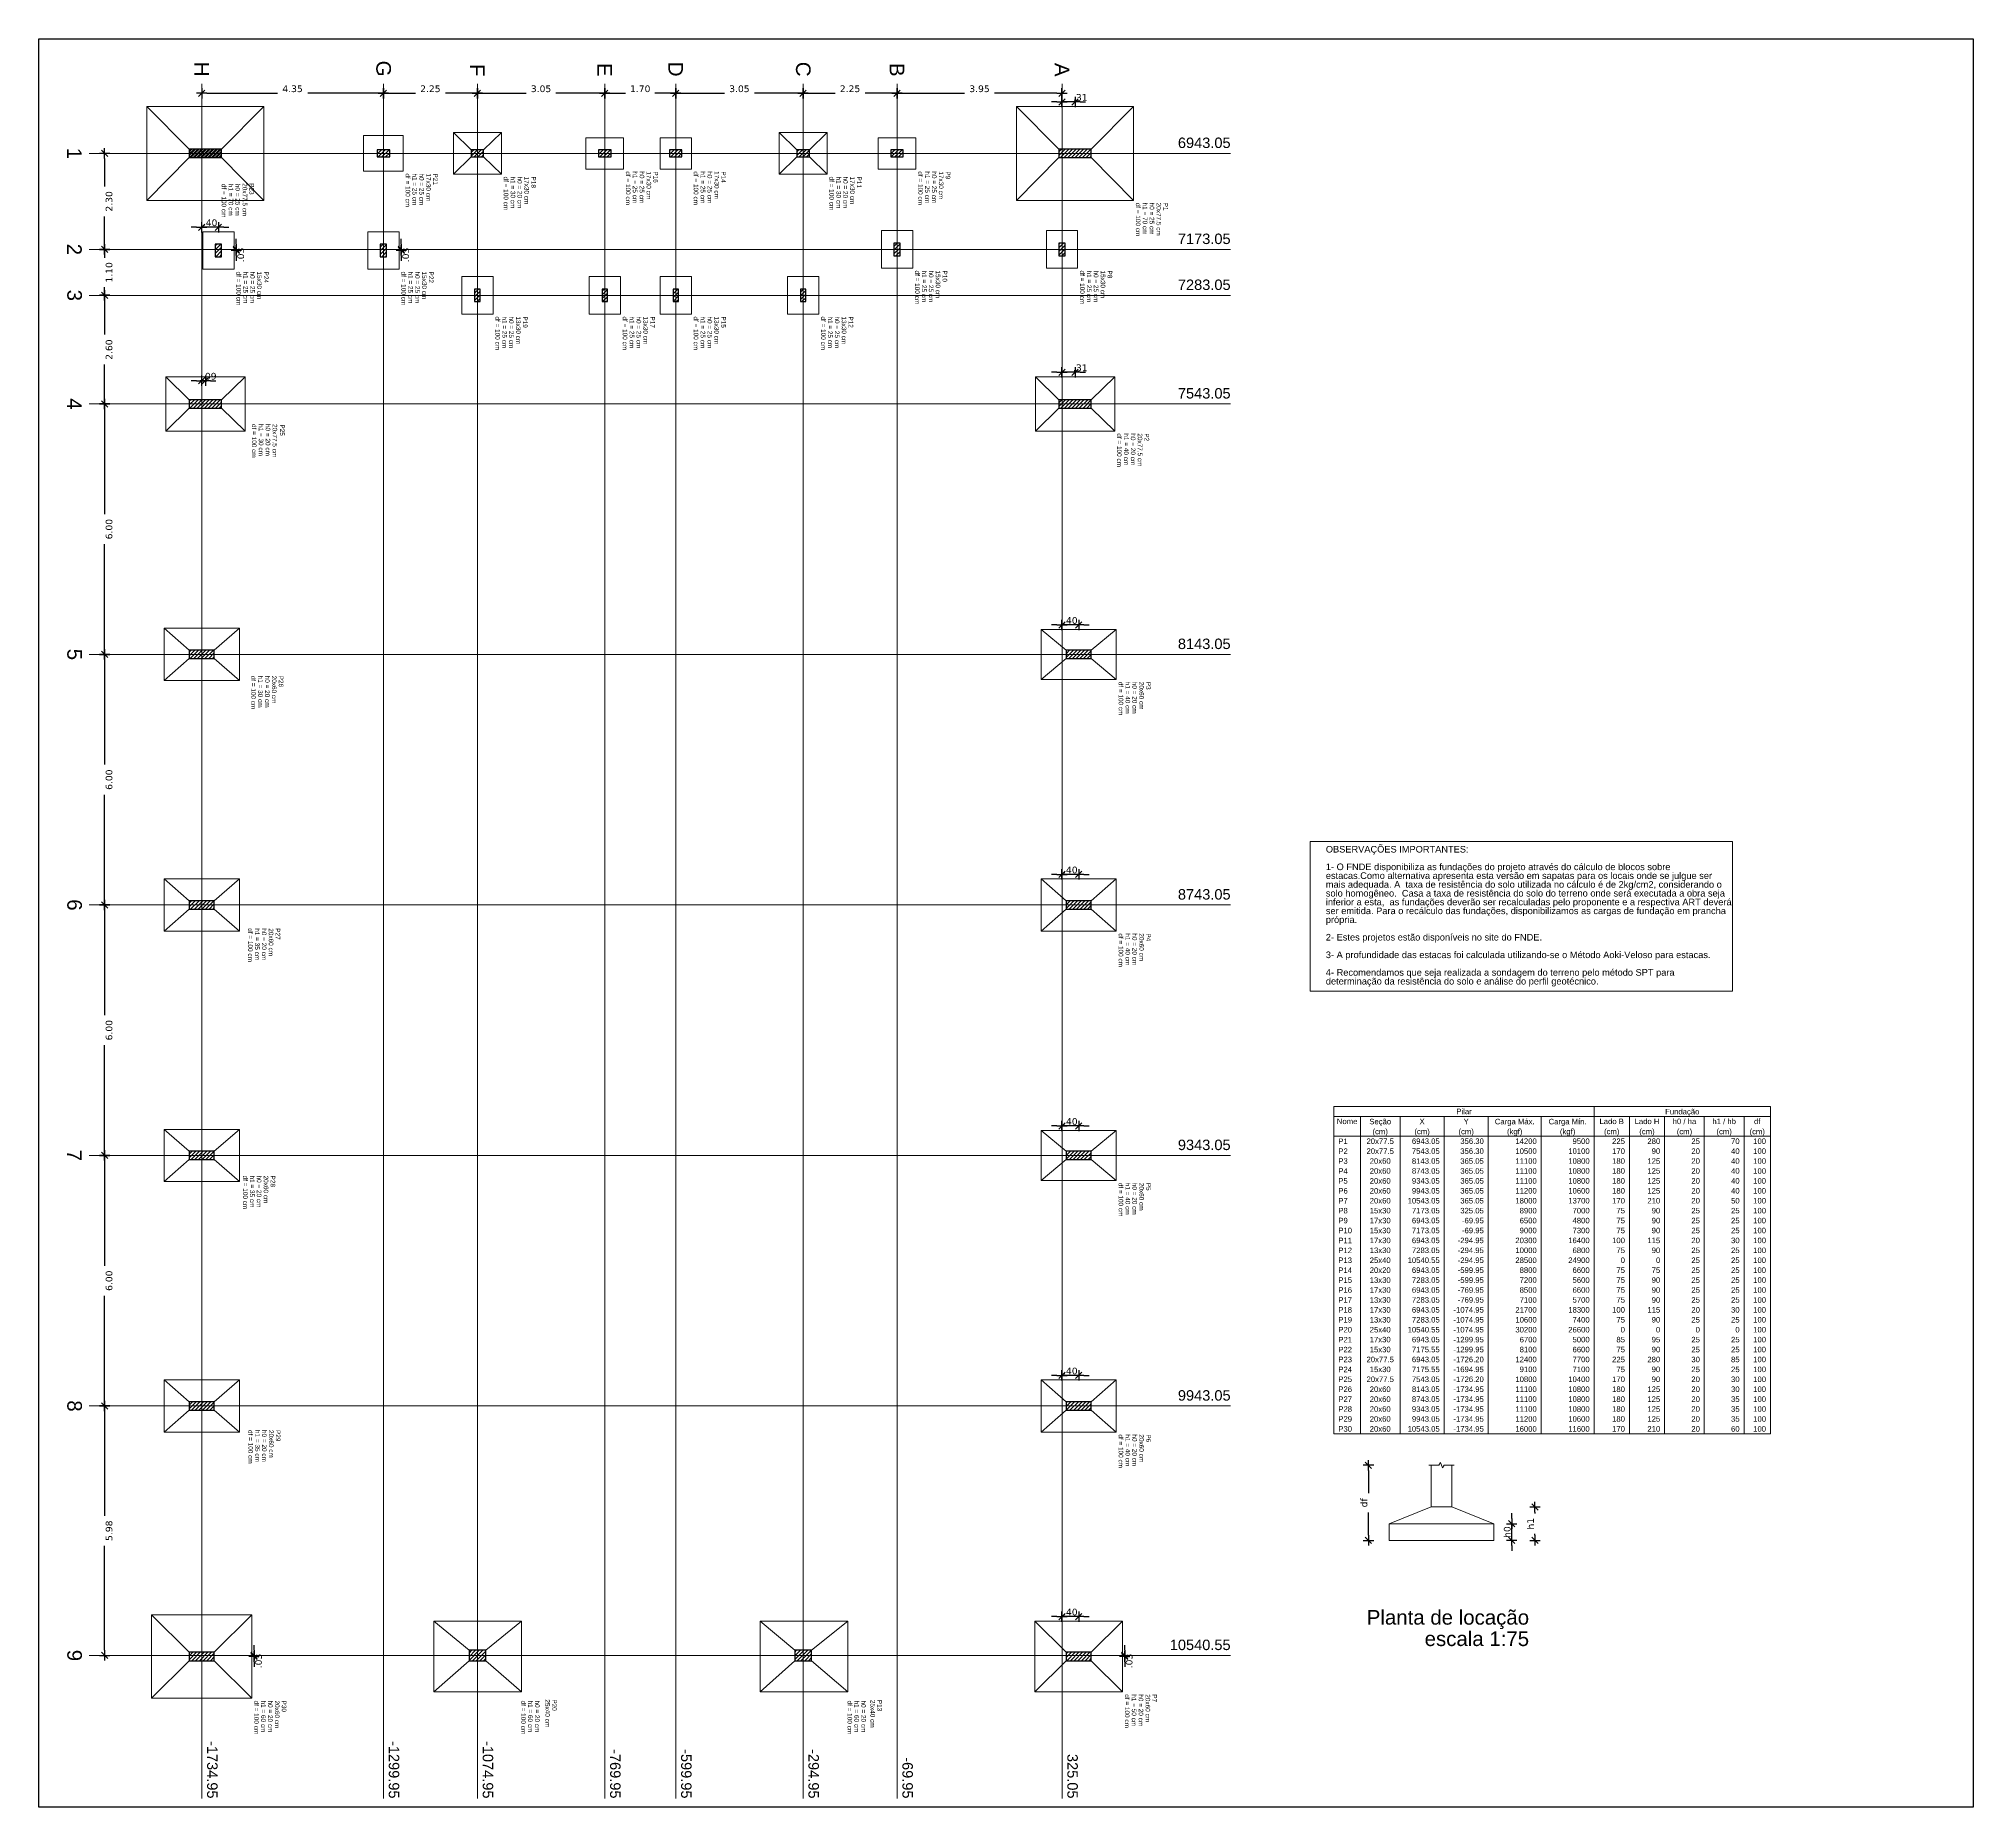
# Model space of a CAD drawing. Extents: x 25 to 1028, y -81 to 176.
# Drawn here: x 812.4 to 858.73, y -80.66 to -38.3 of the extents above; entities that cross this region are included whole.
import ezdxf

# ---------------------------------------------------------------- set-up
doc = ezdxf.new("R2010")
doc.units = 0
doc.header["$LTSCALE"] = 0.3
doc.header["$PDSIZE"] = 0.1
doc.layers.get('0').update_dxf_attribs({"linetype": 'CONTINUOUS'})
doc.layers.get('Defpoints').update_dxf_attribs({"linetype": 'CONTINUOUS'})
doc.layers.add('ARQ-CTA-1_100', color=1, linetype='CONTINUOUS')
for name, color, linetype, lineweight in [('DT-Título', 3, 'CONTINUOUS', 20), ('LC-Eixos', 9, 'CONTINUOUS', 5), ('LC-Hachuras dos pilares', 9, 'CONTINUOUS', 5), ('LC-Seção das fundações', 7, 'CONTINUOUS', 5), ('LC-Seção dos pilares', 4, 'CONTINUOUS', 30), ('LC-Tabelas', 1, 'CONTINUOUS', 20), ('LC-Textos', 3, 'CONTINUOUS', 20), ('LC-Textos das tabelas', 5, 'CONTINUOUS', 5)]:
    doc.layers.add(name, color=color, linetype=linetype, lineweight=lineweight)
doc.layers.add('VPort', color=45, linetype='CONTINUOUS', plot=False)
doc.styles.add('Arial', font='arial.ttf')
doc.styles.add('FNDE Texto Cota 0100', font='verdana.ttf', dxfattribs={"height": 0.16})
doc.dimstyles.new('FNDE 1-0100', dxfattribs={"dimscale": 2.5, "dimtxt": 0.16, "dimasz": 0.05, "dimexe": 0.15, "dimexo": 0.15, "dimgap": 0.05, "dimtad": 1, "dimzin": 4, "dimdsep": 46, "dimtxsty": 'FNDE Texto Cota 0100', "dimblk": 'tic', "dimcen": 0.15, "dimdle": 0.15, "dimse1": 1, "dimse2": 1, "dimclrd": 251, "dimclre": 251, "dimclrt": 256, "dimaunit": 1, "dimadec": 3, "dimazin": 0, "dimtfac": 1, "dimtix": 1, "dimtmove": 2, "dimatfit": 3, "dimldrblk": 'tic', "dimfxl": 0.15, "dimtvp": 1, "dimtolj": 1, "dimtzin": 0, "dimarcsym": 0})
pattern_1 = [(45, (833.654795, 28.38624), (-0.044194174, 0.044194174), [])]

# ---------------------------------------------------------------- blocks, each defined once
blk = doc.blocks.new('tic')
at = {"color": 251}
for p, q in [((-1, 0), (1, 0)), ((0, -1), (0, 1))]:
    blk.add_line(p, q, dxfattribs=at)
blk.add_line((-0.6, -0.6), (0.6, 0.6))
blk = doc.blocks.new('*D722')
at = {"layer": 'ARQ-CTA-1_100', "color": 251, "lineweight": -2}
for p, q in [((844.244, -72.589), (844.244, -73.134)), ((844.244, -74.139), (844.244, -73.594))]:
    blk.add_line(p, q, dxfattribs=at)
at = {"layer": 'Defpoints', "color": 0}
for p in [(844.244, -72.464), (845.694, -72.464), (844.744, -74.264)]:
    blk.add_point(p, dxfattribs=at)
at = {"layer": 'ARQ-CTA-1_100', "color": 251, "lineweight": -2, "xscale": 0.125, "yscale": 0.125, "zscale": 0.125}
for p, rotation in [((844.244, -72.464), 90), ((844.244, -74.264), 270)]:
    blk.add_blockref('tic', p, dxfattribs=dict(at, rotation=rotation))
at = {"layer": 'ARQ-CTA-1_100', "insert": (844.138, -73.364), "char_height": 0.16, "attachment_point": 5, "rotation": 90, "style": 'FNDE Texto Cota 0100'}
blk.add_mtext('\\A1;df', dxfattribs=at)
blk = doc.blocks.new('*D723')
at = {"layer": 'ARQ-CTA-1_100', "color": 251, "lineweight": -2}
for p, q in [((847.674, -73.739), (847.674, -73.614)), ((847.674, -74.264), (847.674, -73.864)), ((847.674, -74.389), (847.674, -74.514))]:
    blk.add_line(p, q, dxfattribs=at)
at = {"layer": 'Defpoints', "color": 0}
for p in [(847.424, -73.864), (847.674, -73.864), (847.424, -74.264)]:
    blk.add_point(p, dxfattribs=at)
at = {"layer": 'ARQ-CTA-1_100', "color": 251, "lineweight": -2, "xscale": 0.125, "yscale": 0.125, "zscale": 0.125}
for p, rotation in [((847.674, -73.864), 270), ((847.674, -74.264), 90)]:
    blk.add_blockref('tic', p, dxfattribs=dict(at, rotation=rotation))
at = {"layer": 'ARQ-CTA-1_100', "insert": (847.568, -74.064), "char_height": 0.16, "attachment_point": 5, "rotation": 90, "style": 'FNDE Texto Cota 0100'}
blk.add_mtext('\\A1;h0', dxfattribs=at)
blk = doc.blocks.new('*D724')
at = {"layer": 'ARQ-CTA-1_100', "color": 251, "lineweight": -2}
for p, q in [((848.232, -73.589), (848.232, -73.621)), ((848.232, -74.139), (848.232, -74.107))]:
    blk.add_line(p, q, dxfattribs=at)
at = {"layer": 'Defpoints', "color": 0}
for p in [(846.732, -73.464), (848.232, -73.464), (847.732, -74.264)]:
    blk.add_point(p, dxfattribs=at)
at = {"layer": 'ARQ-CTA-1_100', "color": 251, "lineweight": -2, "xscale": 0.125, "yscale": 0.125, "zscale": 0.125}
for p, rotation in [((848.232, -73.464), 90), ((848.232, -74.264), 270)]:
    blk.add_blockref('tic', p, dxfattribs=dict(at, rotation=rotation))
at = {"layer": 'ARQ-CTA-1_100', "insert": (848.126, -73.864), "char_height": 0.16, "attachment_point": 5, "rotation": 90, "style": 'FNDE Texto Cota 0100'}
blk.add_mtext('\\A1;h1', dxfattribs=at)
blk = doc.blocks.new('*D725')
at = {"layer": 'ARQ-CTA-1_100', "color": 251, "lineweight": -2}
for p, q in [((836.78, -39.813), (836.655, -39.813)), ((837.218, -39.813), (836.905, -39.813)), ((837.343, -39.813), (837.468, -39.813))]:
    blk.add_line(p, q, dxfattribs=at)
at = {"layer": 'Defpoints', "color": 0}
for p in [(836.905, -39.813), (836.905, -41.044), (837.218, -41.044)]:
    blk.add_point(p, dxfattribs=at)
at = {"layer": 'ARQ-CTA-1_100', "color": 251, "lineweight": -2, "xscale": 0.125, "yscale": 0.125, "zscale": 0.125}
blk.add_blockref('tic', (836.905, -39.813), dxfattribs=at)
at = {"layer": 'ARQ-CTA-1_100', "color": 251, "lineweight": -2, "xscale": 0.125, "yscale": 0.125, "zscale": 0.125, "rotation": 180}
blk.add_blockref('tic', (837.218, -39.813), dxfattribs=at)
at = {"layer": 'ARQ-CTA-1_100', "insert": (837.343, -39.707), "char_height": 0.16, "attachment_point": 5, "style": 'FNDE Texto Cota 0100'}
blk.add_mtext('\\A1;.31', dxfattribs=at)
blk = doc.blocks.new('*D726')
at = {"layer": 'ARQ-CTA-1_100', "color": 251, "lineweight": -2}
for p, q in [((836.78, -46.288), (836.655, -46.288)), ((837.218, -46.288), (836.905, -46.288)), ((837.343, -46.288), (837.468, -46.288))]:
    blk.add_line(p, q, dxfattribs=at)
at = {"layer": 'Defpoints', "color": 0}
for p in [(836.905, -46.288), (836.905, -47.044), (837.218, -47.044)]:
    blk.add_point(p, dxfattribs=at)
at = {"layer": 'ARQ-CTA-1_100', "color": 251, "lineweight": -2, "xscale": 0.125, "yscale": 0.125, "zscale": 0.125}
blk.add_blockref('tic', (836.905, -46.288), dxfattribs=at)
at = {"layer": 'ARQ-CTA-1_100', "color": 251, "lineweight": -2, "xscale": 0.125, "yscale": 0.125, "zscale": 0.125, "rotation": 180}
blk.add_blockref('tic', (837.218, -46.288), dxfattribs=at)
at = {"layer": 'ARQ-CTA-1_100', "insert": (837.343, -46.182), "char_height": 0.16, "attachment_point": 5, "style": 'FNDE Texto Cota 0100'}
blk.add_mtext('\\A1;.31', dxfattribs=at)
blk = doc.blocks.new('*D727')
at = {"layer": 'ARQ-CTA-1_100', "color": 251, "lineweight": -2}
for p, q in [((836.78, -52.338), (836.655, -52.338)), ((837.305, -52.338), (836.905, -52.338)), ((837.43, -52.338), (837.555, -52.338))]:
    blk.add_line(p, q, dxfattribs=at)
at = {"layer": 'Defpoints', "color": 0}
for p in [(836.905, -52.338), (836.905, -53.044), (837.305, -53.044)]:
    blk.add_point(p, dxfattribs=at)
at = {"layer": 'ARQ-CTA-1_100', "color": 251, "lineweight": -2, "xscale": 0.125, "yscale": 0.125, "zscale": 0.125}
blk.add_blockref('tic', (836.905, -52.338), dxfattribs=at)
at = {"layer": 'ARQ-CTA-1_100', "color": 251, "lineweight": -2, "xscale": 0.125, "yscale": 0.125, "zscale": 0.125, "rotation": 180}
blk.add_blockref('tic', (837.305, -52.338), dxfattribs=at)
at = {"layer": 'ARQ-CTA-1_100', "insert": (837.105, -52.232), "char_height": 0.16, "attachment_point": 5, "style": 'FNDE Texto Cota 0100'}
blk.add_mtext('\\A1;.40', dxfattribs=at)
blk = doc.blocks.new('*D728')
at = {"layer": 'ARQ-CTA-1_100', "color": 251, "lineweight": -2}
for p, q in [((836.78, -58.313), (836.655, -58.313)), ((837.305, -58.313), (836.905, -58.313)), ((837.43, -58.313), (837.555, -58.313))]:
    blk.add_line(p, q, dxfattribs=at)
at = {"layer": 'Defpoints', "color": 0}
for p in [(836.905, -58.313), (836.905, -59.044), (837.305, -59.044)]:
    blk.add_point(p, dxfattribs=at)
at = {"layer": 'ARQ-CTA-1_100', "color": 251, "lineweight": -2, "xscale": 0.125, "yscale": 0.125, "zscale": 0.125}
blk.add_blockref('tic', (836.905, -58.313), dxfattribs=at)
at = {"layer": 'ARQ-CTA-1_100', "color": 251, "lineweight": -2, "xscale": 0.125, "yscale": 0.125, "zscale": 0.125, "rotation": 180}
blk.add_blockref('tic', (837.305, -58.313), dxfattribs=at)
at = {"layer": 'ARQ-CTA-1_100', "insert": (837.105, -58.207), "char_height": 0.16, "attachment_point": 5, "style": 'FNDE Texto Cota 0100'}
blk.add_mtext('\\A1;.40', dxfattribs=at)
blk = doc.blocks.new('*D729')
at = {"layer": 'ARQ-CTA-1_100', "color": 251, "lineweight": -2}
for p, q in [((836.78, -64.338), (836.655, -64.338)), ((837.305, -64.338), (836.905, -64.338)), ((837.43, -64.338), (837.555, -64.338))]:
    blk.add_line(p, q, dxfattribs=at)
at = {"layer": 'Defpoints', "color": 0}
for p in [(836.905, -64.338), (836.905, -65.044), (837.305, -65.044)]:
    blk.add_point(p, dxfattribs=at)
at = {"layer": 'ARQ-CTA-1_100', "color": 251, "lineweight": -2, "xscale": 0.125, "yscale": 0.125, "zscale": 0.125}
blk.add_blockref('tic', (836.905, -64.338), dxfattribs=at)
at = {"layer": 'ARQ-CTA-1_100', "color": 251, "lineweight": -2, "xscale": 0.125, "yscale": 0.125, "zscale": 0.125, "rotation": 180}
blk.add_blockref('tic', (837.305, -64.338), dxfattribs=at)
at = {"layer": 'ARQ-CTA-1_100', "insert": (837.105, -64.232), "char_height": 0.16, "attachment_point": 5, "style": 'FNDE Texto Cota 0100'}
blk.add_mtext('\\A1;.40', dxfattribs=at)
blk = doc.blocks.new('*D730')
at = {"layer": 'ARQ-CTA-1_100', "color": 251, "lineweight": -2}
for p, q in [((836.78, -70.313), (836.655, -70.313)), ((837.305, -70.313), (836.905, -70.313)), ((837.43, -70.313), (837.555, -70.313))]:
    blk.add_line(p, q, dxfattribs=at)
at = {"layer": 'Defpoints', "color": 0}
for p in [(836.905, -70.313), (836.905, -71.044), (837.305, -71.044)]:
    blk.add_point(p, dxfattribs=at)
at = {"layer": 'ARQ-CTA-1_100', "color": 251, "lineweight": -2, "xscale": 0.125, "yscale": 0.125, "zscale": 0.125}
blk.add_blockref('tic', (836.905, -70.313), dxfattribs=at)
at = {"layer": 'ARQ-CTA-1_100', "color": 251, "lineweight": -2, "xscale": 0.125, "yscale": 0.125, "zscale": 0.125, "rotation": 180}
blk.add_blockref('tic', (837.305, -70.313), dxfattribs=at)
at = {"layer": 'ARQ-CTA-1_100', "insert": (837.105, -70.207), "char_height": 0.16, "attachment_point": 5, "style": 'FNDE Texto Cota 0100'}
blk.add_mtext('\\A1;.40', dxfattribs=at)
blk = doc.blocks.new('*D731')
at = {"layer": 'ARQ-CTA-1_100', "color": 251, "lineweight": -2}
for p, q in [((836.78, -76.088), (836.655, -76.088)), ((837.305, -76.088), (836.905, -76.088)), ((837.43, -76.088), (837.555, -76.088))]:
    blk.add_line(p, q, dxfattribs=at)
at = {"layer": 'Defpoints', "color": 0}
for p in [(836.905, -76.088), (836.905, -77.044), (837.305, -77.044)]:
    blk.add_point(p, dxfattribs=at)
at = {"layer": 'ARQ-CTA-1_100', "color": 251, "lineweight": -2, "xscale": 0.125, "yscale": 0.125, "zscale": 0.125}
blk.add_blockref('tic', (836.905, -76.088), dxfattribs=at)
at = {"layer": 'ARQ-CTA-1_100', "color": 251, "lineweight": -2, "xscale": 0.125, "yscale": 0.125, "zscale": 0.125, "rotation": 180}
blk.add_blockref('tic', (837.305, -76.088), dxfattribs=at)
at = {"layer": 'ARQ-CTA-1_100', "insert": (837.105, -75.982), "char_height": 0.16, "attachment_point": 5, "style": 'FNDE Texto Cota 0100'}
blk.add_mtext('\\A1;.40', dxfattribs=at)
blk = doc.blocks.new('*D732')
at = {"layer": 'ARQ-CTA-1_100', "color": 251, "lineweight": -2}
for p, q in [((838.408, -76.894), (838.408, -76.769)), ((838.408, -77.044), (838.408, -77.019)), ((838.408, -77.169), (838.408, -77.294))]:
    blk.add_line(p, q, dxfattribs=at)
at = {"layer": 'Defpoints', "color": 0}
for p in [(837.305, -77.019), (837.305, -77.044), (838.408, -77.019)]:
    blk.add_point(p, dxfattribs=at)
at = {"layer": 'ARQ-CTA-1_100', "color": 251, "lineweight": -2, "xscale": 0.125, "yscale": 0.125, "zscale": 0.125}
for p, rotation in [((838.408, -77.019), 270), ((838.408, -77.044), 90)]:
    blk.add_blockref('tic', p, dxfattribs=dict(at, rotation=rotation))
at = {"layer": 'ARQ-CTA-1_100', "insert": (838.514, -77.152), "char_height": 0.16, "attachment_point": 5, "rotation": 90, "style": 'FNDE Texto Cota 0100'}
blk.add_mtext('\\A1;.03', dxfattribs=at)
blk = doc.blocks.new('*D733')
at = {"layer": 'ARQ-CTA-1_100', "color": 251, "lineweight": -2}
for p, q in [((821.083, -43.219), (821.083, -43.094)), ((821.083, -43.369), (821.083, -43.344)), ((821.083, -43.494), (821.083, -43.619))]:
    blk.add_line(p, q, dxfattribs=at)
at = {"layer": 'Defpoints', "color": 0}
for p in [(820.655, -43.344), (820.655, -43.369), (821.083, -43.344)]:
    blk.add_point(p, dxfattribs=at)
at = {"layer": 'ARQ-CTA-1_100', "color": 251, "lineweight": -2, "xscale": 0.125, "yscale": 0.125, "zscale": 0.125}
for p, rotation in [((821.083, -43.344), 270), ((821.083, -43.369), 90)]:
    blk.add_blockref('tic', p, dxfattribs=dict(at, rotation=rotation))
at = {"layer": 'ARQ-CTA-1_100', "insert": (821.189, -43.477), "char_height": 0.16, "attachment_point": 5, "rotation": 90, "style": 'FNDE Texto Cota 0100'}
blk.add_mtext('\\A1;.03', dxfattribs=at)
blk = doc.blocks.new('*D734')
at = {"layer": 'ARQ-CTA-1_100', "color": 251, "lineweight": -2}
for p, q in [((816.18, -42.813), (816.055, -42.813)), ((816.705, -42.813), (816.305, -42.813)), ((816.83, -42.813), (816.955, -42.813))]:
    blk.add_line(p, q, dxfattribs=at)
at = {"layer": 'Defpoints', "color": 0}
for p in [(816.305, -42.813), (816.305, -43.369), (816.705, -43.369)]:
    blk.add_point(p, dxfattribs=at)
at = {"layer": 'ARQ-CTA-1_100', "color": 251, "lineweight": -2, "xscale": 0.125, "yscale": 0.125, "zscale": 0.125}
blk.add_blockref('tic', (816.305, -42.813), dxfattribs=at)
at = {"layer": 'ARQ-CTA-1_100', "color": 251, "lineweight": -2, "xscale": 0.125, "yscale": 0.125, "zscale": 0.125, "rotation": 180}
blk.add_blockref('tic', (816.705, -42.813), dxfattribs=at)
at = {"layer": 'ARQ-CTA-1_100', "insert": (816.505, -42.707), "char_height": 0.16, "attachment_point": 5, "style": 'FNDE Texto Cota 0100'}
blk.add_mtext('\\A1;.40', dxfattribs=at)
blk = doc.blocks.new('*D735')
at = {"layer": 'ARQ-CTA-1_100', "color": 251, "lineweight": -2}
for p, q in [((817.133, -43.219), (817.133, -43.094)), ((817.133, -43.369), (817.133, -43.344)), ((817.133, -43.494), (817.133, -43.619))]:
    blk.add_line(p, q, dxfattribs=at)
at = {"layer": 'Defpoints', "color": 0}
for p in [(816.705, -43.344), (816.705, -43.369), (817.133, -43.344)]:
    blk.add_point(p, dxfattribs=at)
at = {"layer": 'ARQ-CTA-1_100', "color": 251, "lineweight": -2, "xscale": 0.125, "yscale": 0.125, "zscale": 0.125}
for p, rotation in [((817.133, -43.344), 270), ((817.133, -43.369), 90)]:
    blk.add_blockref('tic', p, dxfattribs=dict(at, rotation=rotation))
at = {"layer": 'ARQ-CTA-1_100', "insert": (817.239, -43.477), "char_height": 0.16, "attachment_point": 5, "rotation": 90, "style": 'FNDE Texto Cota 0100'}
blk.add_mtext('\\A1;.03', dxfattribs=at)
blk = doc.blocks.new('*D736')
at = {"layer": 'ARQ-CTA-1_100', "color": 251, "lineweight": -2}
for p, q in [((816.18, -46.488), (816.055, -46.488)), ((816.393, -46.488), (816.305, -46.488)), ((816.518, -46.488), (816.643, -46.488))]:
    blk.add_line(p, q, dxfattribs=at)
at = {"layer": 'Defpoints', "color": 0}
for p in [(816.305, -46.488), (816.305, -47.044), (816.393, -47.044)]:
    blk.add_point(p, dxfattribs=at)
at = {"layer": 'ARQ-CTA-1_100', "color": 251, "lineweight": -2, "xscale": 0.125, "yscale": 0.125, "zscale": 0.125}
blk.add_blockref('tic', (816.305, -46.488), dxfattribs=at)
at = {"layer": 'ARQ-CTA-1_100', "color": 251, "lineweight": -2, "xscale": 0.125, "yscale": 0.125, "zscale": 0.125, "rotation": 180}
blk.add_blockref('tic', (816.393, -46.488), dxfattribs=at)
at = {"layer": 'ARQ-CTA-1_100', "insert": (816.486, -46.382), "char_height": 0.16, "attachment_point": 5, "style": 'FNDE Texto Cota 0100'}
blk.add_mtext('\\A1;.09', dxfattribs=at)
blk = doc.blocks.new('*D737')
at = {"layer": 'ARQ-CTA-1_100', "color": 251, "lineweight": -2}
for p, q in [((817.558, -76.894), (817.558, -76.769)), ((817.558, -77.044), (817.558, -77.019)), ((817.558, -77.169), (817.558, -77.294))]:
    blk.add_line(p, q, dxfattribs=at)
at = {"layer": 'Defpoints', "color": 0}
for p in [(816.305, -77.019), (816.305, -77.044), (817.558, -77.019)]:
    blk.add_point(p, dxfattribs=at)
at = {"layer": 'ARQ-CTA-1_100', "color": 251, "lineweight": -2, "xscale": 0.125, "yscale": 0.125, "zscale": 0.125}
for p, rotation in [((817.558, -77.019), 270), ((817.558, -77.044), 90)]:
    blk.add_blockref('tic', p, dxfattribs=dict(at, rotation=rotation))
at = {"layer": 'ARQ-CTA-1_100', "insert": (817.664, -77.152), "char_height": 0.16, "attachment_point": 5, "rotation": 90, "style": 'FNDE Texto Cota 0100'}
blk.add_mtext('\\A1;.03', dxfattribs=at)
blk = doc.blocks.new('*D738')
at = {"layer": 'ARQ-CTA-1_100', "color": 251, "lineweight": -2}
for p, q in [((816.43, -39.604), (818.117, -39.604)), ((820.53, -39.604), (818.843, -39.604))]:
    blk.add_line(p, q, dxfattribs=at)
at = {"layer": 'Defpoints', "color": 0}
for p in [(816.305, -39.604), (820.655, -39.604), (820.655, -39.604)]:
    blk.add_point(p, dxfattribs=at)
at = {"layer": 'ARQ-CTA-1_100', "color": 251, "lineweight": -2, "xscale": 0.125, "yscale": 0.125, "zscale": 0.125, "rotation": 180}
blk.add_blockref('tic', (816.305, -39.604), dxfattribs=at)
at = {"layer": 'ARQ-CTA-1_100', "color": 251, "lineweight": -2, "xscale": 0.125, "yscale": 0.125, "zscale": 0.125}
blk.add_blockref('tic', (820.655, -39.604), dxfattribs=at)
at = {"layer": 'ARQ-CTA-1_100', "insert": (818.48, -39.498), "char_height": 0.16, "attachment_point": 5, "style": 'FNDE Texto Cota 0100'}
blk.add_mtext('\\A1;4.35', dxfattribs=at)
blk = doc.blocks.new('*D739')
at = {"layer": 'ARQ-CTA-1_100', "color": 251, "lineweight": -2}
for p, q in [((820.78, -39.604), (821.422, -39.604)), ((822.78, -39.604), (822.139, -39.604))]:
    blk.add_line(p, q, dxfattribs=at)
at = {"layer": 'Defpoints', "color": 0}
for p in [(820.655, -39.604), (822.905, -39.604), (822.905, -39.604)]:
    blk.add_point(p, dxfattribs=at)
at = {"layer": 'ARQ-CTA-1_100', "color": 251, "lineweight": -2, "xscale": 0.125, "yscale": 0.125, "zscale": 0.125, "rotation": 180}
blk.add_blockref('tic', (820.655, -39.604), dxfattribs=at)
at = {"layer": 'ARQ-CTA-1_100', "color": 251, "lineweight": -2, "xscale": 0.125, "yscale": 0.125, "zscale": 0.125}
blk.add_blockref('tic', (822.905, -39.604), dxfattribs=at)
at = {"layer": 'ARQ-CTA-1_100', "insert": (821.78, -39.498), "char_height": 0.16, "attachment_point": 5, "style": 'FNDE Texto Cota 0100'}
blk.add_mtext('\\A1;2.25', dxfattribs=at)
blk = doc.blocks.new('*D740')
at = {"layer": 'ARQ-CTA-1_100', "color": 251, "lineweight": -2}
for p, q in [((823.03, -39.604), (824.072, -39.604)), ((825.83, -39.604), (824.788, -39.604))]:
    blk.add_line(p, q, dxfattribs=at)
at = {"layer": 'Defpoints', "color": 0}
for p in [(822.905, -39.604), (825.955, -39.604), (825.955, -39.604)]:
    blk.add_point(p, dxfattribs=at)
at = {"layer": 'ARQ-CTA-1_100', "color": 251, "lineweight": -2, "xscale": 0.125, "yscale": 0.125, "zscale": 0.125, "rotation": 180}
blk.add_blockref('tic', (822.905, -39.604), dxfattribs=at)
at = {"layer": 'ARQ-CTA-1_100', "color": 251, "lineweight": -2, "xscale": 0.125, "yscale": 0.125, "zscale": 0.125}
blk.add_blockref('tic', (825.955, -39.604), dxfattribs=at)
at = {"layer": 'ARQ-CTA-1_100', "insert": (824.43, -39.498), "char_height": 0.16, "attachment_point": 5, "style": 'FNDE Texto Cota 0100'}
blk.add_mtext('\\A1;3.05', dxfattribs=at)
blk = doc.blocks.new('*D741')
at = {"layer": 'ARQ-CTA-1_100', "color": 251, "lineweight": -2}
for p, q in [((826.08, -39.604), (826.453, -39.604)), ((827.53, -39.604), (827.158, -39.604))]:
    blk.add_line(p, q, dxfattribs=at)
at = {"layer": 'Defpoints', "color": 0}
for p in [(825.955, -39.604), (827.655, -39.604), (827.655, -39.604)]:
    blk.add_point(p, dxfattribs=at)
at = {"layer": 'ARQ-CTA-1_100', "color": 251, "lineweight": -2, "xscale": 0.125, "yscale": 0.125, "zscale": 0.125, "rotation": 180}
blk.add_blockref('tic', (825.955, -39.604), dxfattribs=at)
at = {"layer": 'ARQ-CTA-1_100', "color": 251, "lineweight": -2, "xscale": 0.125, "yscale": 0.125, "zscale": 0.125}
blk.add_blockref('tic', (827.655, -39.604), dxfattribs=at)
at = {"layer": 'ARQ-CTA-1_100', "insert": (826.805, -39.498), "char_height": 0.16, "attachment_point": 5, "style": 'FNDE Texto Cota 0100'}
blk.add_mtext('\\A1;1.70', dxfattribs=at)
blk = doc.blocks.new('*D742')
at = {"layer": 'ARQ-CTA-1_100', "color": 251, "lineweight": -2}
for p, q in [((827.78, -39.604), (828.822, -39.604)), ((830.58, -39.604), (829.538, -39.604))]:
    blk.add_line(p, q, dxfattribs=at)
at = {"layer": 'Defpoints', "color": 0}
for p in [(827.655, -39.604), (830.705, -39.604), (830.705, -39.604)]:
    blk.add_point(p, dxfattribs=at)
at = {"layer": 'ARQ-CTA-1_100', "color": 251, "lineweight": -2, "xscale": 0.125, "yscale": 0.125, "zscale": 0.125, "rotation": 180}
blk.add_blockref('tic', (827.655, -39.604), dxfattribs=at)
at = {"layer": 'ARQ-CTA-1_100', "color": 251, "lineweight": -2, "xscale": 0.125, "yscale": 0.125, "zscale": 0.125}
blk.add_blockref('tic', (830.705, -39.604), dxfattribs=at)
at = {"layer": 'ARQ-CTA-1_100', "insert": (829.18, -39.498), "char_height": 0.16, "attachment_point": 5, "style": 'FNDE Texto Cota 0100'}
blk.add_mtext('\\A1;3.05', dxfattribs=at)
blk = doc.blocks.new('*D743')
at = {"layer": 'ARQ-CTA-1_100', "color": 251, "lineweight": -2}
for p, q in [((830.83, -39.604), (831.472, -39.604)), ((832.83, -39.604), (832.189, -39.604))]:
    blk.add_line(p, q, dxfattribs=at)
at = {"layer": 'Defpoints', "color": 0}
for p in [(830.705, -39.604), (832.955, -39.604), (832.955, -39.604)]:
    blk.add_point(p, dxfattribs=at)
at = {"layer": 'ARQ-CTA-1_100', "color": 251, "lineweight": -2, "xscale": 0.125, "yscale": 0.125, "zscale": 0.125, "rotation": 180}
blk.add_blockref('tic', (830.705, -39.604), dxfattribs=at)
at = {"layer": 'ARQ-CTA-1_100', "color": 251, "lineweight": -2, "xscale": 0.125, "yscale": 0.125, "zscale": 0.125}
blk.add_blockref('tic', (832.955, -39.604), dxfattribs=at)
at = {"layer": 'ARQ-CTA-1_100', "insert": (831.83, -39.498), "char_height": 0.16, "attachment_point": 5, "style": 'FNDE Texto Cota 0100'}
blk.add_mtext('\\A1;2.25', dxfattribs=at)
blk = doc.blocks.new('*D744')
at = {"layer": 'ARQ-CTA-1_100', "color": 251, "lineweight": -2}
for p, q in [((833.08, -39.604), (834.572, -39.604)), ((836.78, -39.604), (835.288, -39.604))]:
    blk.add_line(p, q, dxfattribs=at)
at = {"layer": 'Defpoints', "color": 0}
for p in [(832.955, -39.604), (836.905, -39.604), (836.905, -39.604)]:
    blk.add_point(p, dxfattribs=at)
at = {"layer": 'ARQ-CTA-1_100', "color": 251, "lineweight": -2, "xscale": 0.125, "yscale": 0.125, "zscale": 0.125, "rotation": 180}
blk.add_blockref('tic', (832.955, -39.604), dxfattribs=at)
at = {"layer": 'ARQ-CTA-1_100', "color": 251, "lineweight": -2, "xscale": 0.125, "yscale": 0.125, "zscale": 0.125}
blk.add_blockref('tic', (836.905, -39.604), dxfattribs=at)
at = {"layer": 'ARQ-CTA-1_100', "insert": (834.93, -39.498), "char_height": 0.16, "attachment_point": 5, "style": 'FNDE Texto Cota 0100'}
blk.add_mtext('\\A1;3.95', dxfattribs=at)
blk = doc.blocks.new('*D745')
at = {"layer": 'ARQ-CTA-1_100', "color": 251, "lineweight": -2}
for p, q in [((813.98, -41.169), (813.98, -41.835)), ((813.98, -43.219), (813.98, -42.553))]:
    blk.add_line(p, q, dxfattribs=at)
at = {"layer": 'Defpoints', "color": 0}
for p in [(813.98, -41.044), (813.98, -43.344), (813.98, -43.344)]:
    blk.add_point(p, dxfattribs=at)
at = {"layer": 'ARQ-CTA-1_100', "color": 251, "lineweight": -2, "xscale": 0.125, "yscale": 0.125, "zscale": 0.125}
for p, rotation in [((813.98, -41.044), 90), ((813.98, -43.344), 270)]:
    blk.add_blockref('tic', p, dxfattribs=dict(at, rotation=rotation))
at = {"layer": 'ARQ-CTA-1_100', "insert": (814.086, -42.194), "char_height": 0.16, "attachment_point": 5, "rotation": 90, "style": 'FNDE Texto Cota 0100'}
blk.add_mtext('\\A1;2.30', dxfattribs=at)
blk = doc.blocks.new('*D746')
at = {"layer": 'ARQ-CTA-1_100', "color": 251, "lineweight": -2}
for p, q in [((813.98, -43.469), (813.98, -43.542)), ((813.98, -44.319), (813.98, -44.247))]:
    blk.add_line(p, q, dxfattribs=at)
at = {"layer": 'Defpoints', "color": 0}
for p in [(813.98, -43.344), (813.98, -44.444), (813.98, -44.444)]:
    blk.add_point(p, dxfattribs=at)
at = {"layer": 'ARQ-CTA-1_100', "color": 251, "lineweight": -2, "xscale": 0.125, "yscale": 0.125, "zscale": 0.125}
for p, rotation in [((813.98, -43.344), 90), ((813.98, -44.444), 270)]:
    blk.add_blockref('tic', p, dxfattribs=dict(at, rotation=rotation))
at = {"layer": 'ARQ-CTA-1_100', "insert": (814.086, -43.894), "char_height": 0.16, "attachment_point": 5, "rotation": 90, "style": 'FNDE Texto Cota 0100'}
blk.add_mtext('\\A1;1.10', dxfattribs=at)
blk = doc.blocks.new('*D747')
at = {"layer": 'ARQ-CTA-1_100', "color": 251, "lineweight": -2}
for p, q in [((813.98, -44.569), (813.98, -45.385)), ((813.98, -46.919), (813.98, -46.103))]:
    blk.add_line(p, q, dxfattribs=at)
at = {"layer": 'Defpoints', "color": 0}
for p in [(813.98, -44.444), (813.98, -47.044), (813.98, -47.044)]:
    blk.add_point(p, dxfattribs=at)
at = {"layer": 'ARQ-CTA-1_100', "color": 251, "lineweight": -2, "xscale": 0.125, "yscale": 0.125, "zscale": 0.125}
for p, rotation in [((813.98, -44.444), 90), ((813.98, -47.044), 270)]:
    blk.add_blockref('tic', p, dxfattribs=dict(at, rotation=rotation))
at = {"layer": 'ARQ-CTA-1_100', "insert": (814.086, -45.744), "char_height": 0.16, "attachment_point": 5, "rotation": 90, "style": 'FNDE Texto Cota 0100'}
blk.add_mtext('\\A1;2.60', dxfattribs=at)
blk = doc.blocks.new('*D748')
at = {"layer": 'ARQ-CTA-1_100', "color": 251, "lineweight": -2}
for p, q in [((813.98, -47.169), (813.98, -49.684)), ((813.98, -52.919), (813.98, -50.405))]:
    blk.add_line(p, q, dxfattribs=at)
at = {"layer": 'Defpoints', "color": 0}
for p in [(813.98, -47.044), (813.98, -53.044), (813.98, -53.044)]:
    blk.add_point(p, dxfattribs=at)
at = {"layer": 'ARQ-CTA-1_100', "color": 251, "lineweight": -2, "xscale": 0.125, "yscale": 0.125, "zscale": 0.125}
for p, rotation in [((813.98, -47.044), 90), ((813.98, -53.044), 270)]:
    blk.add_blockref('tic', p, dxfattribs=dict(at, rotation=rotation))
at = {"layer": 'ARQ-CTA-1_100', "insert": (814.086, -50.044), "char_height": 0.16, "attachment_point": 5, "rotation": 90, "style": 'FNDE Texto Cota 0100'}
blk.add_mtext('\\A1;6.00', dxfattribs=at)
blk = doc.blocks.new('*D749')
at = {"layer": 'ARQ-CTA-1_100', "color": 251, "lineweight": -2}
for p, q in [((813.98, -53.169), (813.98, -55.684)), ((813.98, -58.919), (813.98, -56.405))]:
    blk.add_line(p, q, dxfattribs=at)
at = {"layer": 'Defpoints', "color": 0}
for p in [(813.98, -53.044), (813.98, -59.044), (813.98, -59.044)]:
    blk.add_point(p, dxfattribs=at)
at = {"layer": 'ARQ-CTA-1_100', "color": 251, "lineweight": -2, "xscale": 0.125, "yscale": 0.125, "zscale": 0.125}
for p, rotation in [((813.98, -53.044), 90), ((813.98, -59.044), 270)]:
    blk.add_blockref('tic', p, dxfattribs=dict(at, rotation=rotation))
at = {"layer": 'ARQ-CTA-1_100', "insert": (814.086, -56.044), "char_height": 0.16, "attachment_point": 5, "rotation": 90, "style": 'FNDE Texto Cota 0100'}
blk.add_mtext('\\A1;6.00', dxfattribs=at)
blk = doc.blocks.new('*D750')
at = {"layer": 'ARQ-CTA-1_100', "color": 251, "lineweight": -2}
for p, q in [((813.98, -59.169), (813.98, -61.684)), ((813.98, -64.919), (813.98, -62.405))]:
    blk.add_line(p, q, dxfattribs=at)
at = {"layer": 'Defpoints', "color": 0}
for p in [(813.98, -59.044), (813.98, -65.044), (813.98, -65.044)]:
    blk.add_point(p, dxfattribs=at)
at = {"layer": 'ARQ-CTA-1_100', "color": 251, "lineweight": -2, "xscale": 0.125, "yscale": 0.125, "zscale": 0.125}
for p, rotation in [((813.98, -59.044), 90), ((813.98, -65.044), 270)]:
    blk.add_blockref('tic', p, dxfattribs=dict(at, rotation=rotation))
at = {"layer": 'ARQ-CTA-1_100', "insert": (814.086, -62.044), "char_height": 0.16, "attachment_point": 5, "rotation": 90, "style": 'FNDE Texto Cota 0100'}
blk.add_mtext('\\A1;6.00', dxfattribs=at)
blk = doc.blocks.new('*D751')
at = {"layer": 'ARQ-CTA-1_100', "color": 251, "lineweight": -2}
for p, q in [((813.98, -65.169), (813.98, -67.684)), ((813.98, -70.919), (813.98, -68.405))]:
    blk.add_line(p, q, dxfattribs=at)
at = {"layer": 'Defpoints', "color": 0}
for p in [(813.98, -65.044), (813.98, -71.044), (813.98, -71.044)]:
    blk.add_point(p, dxfattribs=at)
at = {"layer": 'ARQ-CTA-1_100', "color": 251, "lineweight": -2, "xscale": 0.125, "yscale": 0.125, "zscale": 0.125}
for p, rotation in [((813.98, -65.044), 90), ((813.98, -71.044), 270)]:
    blk.add_blockref('tic', p, dxfattribs=dict(at, rotation=rotation))
at = {"layer": 'ARQ-CTA-1_100', "insert": (814.086, -68.044), "char_height": 0.16, "attachment_point": 5, "rotation": 90, "style": 'FNDE Texto Cota 0100'}
blk.add_mtext('\\A1;6.00', dxfattribs=at)
blk = doc.blocks.new('*D752')
at = {"layer": 'ARQ-CTA-1_100', "color": 251, "lineweight": -2}
for p, q in [((813.98, -71.169), (813.98, -73.673)), ((813.98, -76.894), (813.98, -74.39))]:
    blk.add_line(p, q, dxfattribs=at)
at = {"layer": 'Defpoints', "color": 0}
for p in [(813.98, -71.044), (813.98, -77.019), (813.98, -77.019)]:
    blk.add_point(p, dxfattribs=at)
at = {"layer": 'ARQ-CTA-1_100', "color": 251, "lineweight": -2, "xscale": 0.125, "yscale": 0.125, "zscale": 0.125}
for p, rotation in [((813.98, -71.044), 90), ((813.98, -77.019), 270)]:
    blk.add_blockref('tic', p, dxfattribs=dict(at, rotation=rotation))
at = {"layer": 'ARQ-CTA-1_100', "insert": (814.086, -74.032), "char_height": 0.16, "attachment_point": 5, "rotation": 90, "style": 'FNDE Texto Cota 0100'}
blk.add_mtext('\\A1;5.98', dxfattribs=at)

msp = doc.modelspace()

# ---------------------------------------------------------------- hatches: boundary and pattern name
at = {"layer": 'LC-Hachuras dos pilares', "linetype": 'Continuous'}
h = msp.add_hatch(dxfattribs=at)
h.set_pattern_fill('ANSI31', color=256, scale=0.5, style=0)
h.set_pattern_definition(pattern_1)
h.paths.add_polyline_path([(816.00529499, -40.94425859), (816.00529499, -41.14425859), (816.78029499, -41.14425859), (816.78029499, -40.94425859), (816.00529499, -40.94425859)])
h = msp.add_hatch(dxfattribs=at)
h.set_pattern_fill('ANSI31', color=256, scale=0.5, style=0)
h.set_pattern_definition([(45, (812.829795, 28.38624), (-0.044194174, 0.044194174), [])])
h.paths.add_polyline_path([(816.00529499, -40.94425859), (816.00529499, -41.14425859), (816.78029499, -41.14425859), (816.78029499, -40.94425859), (816.00529499, -40.94425859)])
h = msp.add_hatch(dxfattribs=at)
h.set_pattern_fill('ANSI31', color=256, scale=0.5, style=0)
h.set_pattern_definition(pattern_1)
h.paths.add_polyline_path([(820.50529499, -40.95925859), (820.50529499, -41.12925859), (820.80529499, -41.12925859), (820.80529499, -40.95925859), (820.50529499, -40.95925859)])
h = msp.add_hatch(dxfattribs=at)
h.set_pattern_fill('ANSI31', color=256, scale=0.5, style=0)
h.set_pattern_definition(pattern_1)
h.paths.add_polyline_path([(822.75529499, -40.95925859), (822.75529499, -41.12925859), (823.05529499, -41.12925859), (823.05529499, -40.95925859), (822.75529499, -40.95925859)])
h = msp.add_hatch(dxfattribs=at)
h.set_pattern_fill('ANSI31', color=256, scale=0.5, style=0)
h.set_pattern_definition(pattern_1)
h.paths.add_polyline_path([(825.80529499, -40.95925859), (825.80529499, -41.12925859), (826.10529499, -41.12925859), (826.10529499, -40.95925859), (825.80529499, -40.95925859)])
h = msp.add_hatch(dxfattribs=at)
h.set_pattern_fill('ANSI31', color=256, scale=0.5, style=0)
h.set_pattern_definition([(45, (835.354795, 28.38624), (-0.044194174, 0.044194174), [])])
h.paths.add_polyline_path([(827.50529499, -40.95925859), (827.50529499, -41.12925859), (827.80529499, -41.12925859), (827.80529499, -40.95925859), (827.50529499, -40.95925859)])
h = msp.add_hatch(dxfattribs=at)
h.set_pattern_fill('ANSI31', color=256, scale=0.5, style=0)
h.set_pattern_definition(pattern_1)
h.paths.add_polyline_path([(830.55529499, -40.95925859), (830.55529499, -41.12925859), (830.85529499, -41.12925859), (830.85529499, -40.95925859), (830.55529499, -40.95925859)])
h = msp.add_hatch(dxfattribs=at)
h.set_pattern_fill('ANSI31', color=256, scale=0.5, style=0)
h.set_pattern_definition(pattern_1)
h.paths.add_polyline_path([(832.80529499, -40.95925859), (832.80529499, -41.12925859), (833.10529499, -41.12925859), (833.10529499, -40.95925859), (832.80529499, -40.95925859)])
h = msp.add_hatch(dxfattribs=at)
h.set_pattern_fill('ANSI31', color=256, scale=0.5, style=0)
h.set_pattern_definition(pattern_1)
h.paths.add_polyline_path([(836.83029499, -40.94425859), (836.83029499, -41.14425859), (837.60529499, -41.14425859), (837.60529499, -40.94425859), (836.83029499, -40.94425859)])
h = msp.add_hatch(dxfattribs=at)
h.set_pattern_fill('ANSI31', color=256, scale=0.5, style=0)
h.set_pattern_definition(pattern_1)
h.paths.add_polyline_path([(816.63029499, -43.51925859), (816.78029499, -43.51925859), (816.78029499, -43.21925859), (816.63029499, -43.21925859), (816.63029499, -43.51925859)])
h = msp.add_hatch(dxfattribs=at)
h.set_pattern_fill('ANSI31', color=256, scale=0.5, style=0)
h.set_pattern_definition(pattern_1)
h.paths.add_polyline_path([(820.58029499, -43.51925859), (820.73029499, -43.51925859), (820.73029499, -43.21925859), (820.58029499, -43.21925859), (820.58029499, -43.51925859)])
h = msp.add_hatch(dxfattribs=at)
h.set_pattern_fill('ANSI31', color=256, scale=0.5, style=0)
h.set_pattern_definition(pattern_1)
h.paths.add_polyline_path([(833.03029499, -43.19425859), (832.88029499, -43.19425859), (832.88029499, -43.49425859), (833.03029499, -43.49425859), (833.03029499, -43.19425859)])
h = msp.add_hatch(dxfattribs=at)
h.set_pattern_fill('ANSI31', color=256, scale=0.5, style=0)
h.set_pattern_definition(pattern_1)
h.paths.add_polyline_path([(836.98029499, -43.19425859), (836.83029499, -43.19425859), (836.83029499, -43.49425859), (836.98029499, -43.49425859), (836.98029499, -43.19425859)])
h = msp.add_hatch(dxfattribs=at)
h.set_pattern_fill('ANSI31', color=256, scale=0.5, style=0)
h.set_pattern_definition(pattern_1)
h.paths.add_polyline_path([(822.84029499, -44.59425859), (822.97029499, -44.59425859), (822.97029499, -44.29425859), (822.84029499, -44.29425859), (822.84029499, -44.59425859)])
h = msp.add_hatch(dxfattribs=at)
h.set_pattern_fill('ANSI31', color=256, scale=0.5, style=0)
h.set_pattern_definition(pattern_1)
h.paths.add_polyline_path([(825.89029499, -44.59425859), (826.02029499, -44.59425859), (826.02029499, -44.29425859), (825.89029499, -44.29425859), (825.89029499, -44.59425859)])
h = msp.add_hatch(dxfattribs=at)
h.set_pattern_fill('ANSI31', color=256, scale=0.5, style=0)
h.set_pattern_definition(pattern_1)
h.paths.add_polyline_path([(827.59029499, -44.59425859), (827.72029499, -44.59425859), (827.72029499, -44.29425859), (827.59029499, -44.29425859), (827.59029499, -44.59425859)])
h = msp.add_hatch(dxfattribs=at)
h.set_pattern_fill('ANSI31', color=256, scale=0.5, style=0)
h.set_pattern_definition(pattern_1)
h.paths.add_polyline_path([(830.64029499, -44.59425859), (830.77029499, -44.59425859), (830.77029499, -44.29425859), (830.64029499, -44.29425859), (830.64029499, -44.59425859)])
h = msp.add_hatch(dxfattribs=at)
h.set_pattern_fill('ANSI31', color=256, scale=0.5, style=0)
h.set_pattern_definition(pattern_1)
h.paths.add_polyline_path([(816.00529499, -46.94425859), (816.00529499, -47.14425859), (816.78029499, -47.14425859), (816.78029499, -46.94425859), (816.00529499, -46.94425859)])
h = msp.add_hatch(dxfattribs=at)
h.set_pattern_fill('ANSI31', color=256, scale=0.5, style=0)
h.set_pattern_definition(pattern_1)
h.paths.add_polyline_path([(836.83029499, -46.94425859), (836.83029499, -47.14425859), (837.60529499, -47.14425859), (837.60529499, -46.94425859), (836.83029499, -46.94425859)])
h = msp.add_hatch(dxfattribs=at)
h.set_pattern_fill('ANSI31', color=256, scale=0.5, style=0)
h.set_pattern_definition(pattern_1)
h.paths.add_polyline_path([(816.00529499, -52.94425859), (816.00529499, -53.14425859), (816.60529499, -53.14425859), (816.60529499, -52.94425859), (816.00529499, -52.94425859)])
h = msp.add_hatch(dxfattribs=at)
h.set_pattern_fill('ANSI31', color=256, scale=0.5, style=0)
h.set_pattern_definition(pattern_1)
h.paths.add_polyline_path([(837.00529499, -52.94425859), (837.00529499, -53.14425859), (837.60529499, -53.14425859), (837.60529499, -52.94425859), (837.00529499, -52.94425859)])
h = msp.add_hatch(dxfattribs=at)
h.set_pattern_fill('ANSI31', color=256, scale=0.5, style=0)
h.set_pattern_definition(pattern_1)
h.paths.add_polyline_path([(816.00529499, -58.94425859), (816.00529499, -59.14425859), (816.60529499, -59.14425859), (816.60529499, -58.94425859), (816.00529499, -58.94425859)])
h = msp.add_hatch(dxfattribs=at)
h.set_pattern_fill('ANSI31', color=256, scale=0.5, style=0)
h.set_pattern_definition(pattern_1)
h.paths.add_polyline_path([(837.00529499, -58.94425859), (837.00529499, -59.14425859), (837.60529499, -59.14425859), (837.60529499, -58.94425859), (837.00529499, -58.94425859)])
h = msp.add_hatch(dxfattribs=at)
h.set_pattern_fill('ANSI31', color=256, scale=0.5, style=0)
h.set_pattern_definition(pattern_1)
h.paths.add_polyline_path([(816.00529499, -64.94425859), (816.00529499, -65.14425859), (816.60529499, -65.14425859), (816.60529499, -64.94425859), (816.00529499, -64.94425859)])
h = msp.add_hatch(dxfattribs=at)
h.set_pattern_fill('ANSI31', color=256, scale=0.5, style=0)
h.set_pattern_definition(pattern_1)
h.paths.add_polyline_path([(837.00529499, -64.94425859), (837.00529499, -65.14425859), (837.60529499, -65.14425859), (837.60529499, -64.94425859), (837.00529499, -64.94425859)])
h = msp.add_hatch(dxfattribs=at)
h.set_pattern_fill('ANSI31', color=256, scale=0.5, style=0)
h.set_pattern_definition(pattern_1)
h.paths.add_polyline_path([(816.00529499, -70.94425859), (816.00529499, -71.14425859), (816.60529499, -71.14425859), (816.60529499, -70.94425859), (816.00529499, -70.94425859)])
h = msp.add_hatch(dxfattribs=at)
h.set_pattern_fill('ANSI31', color=256, scale=0.5, style=0)
h.set_pattern_definition(pattern_1)
h.paths.add_polyline_path([(837.00529499, -70.94425859), (837.00529499, -71.14425859), (837.60529499, -71.14425859), (837.60529499, -70.94425859), (837.00529499, -70.94425859)])
h = msp.add_hatch(dxfattribs=at)
h.set_pattern_fill('ANSI31', color=256, scale=0.5, style=0)
h.set_pattern_definition(pattern_1)
h.paths.add_polyline_path([(822.70529499, -76.89425859), (822.70529499, -77.14425859), (823.10529499, -77.14425859), (823.10529499, -76.89425859), (822.70529499, -76.89425859)])
h = msp.add_hatch(dxfattribs=at)
h.set_pattern_fill('ANSI31', color=256, scale=0.5, style=0)
h.set_pattern_definition(pattern_1)
h.paths.add_polyline_path([(830.50529499, -76.89425859), (830.50529499, -77.14425859), (830.90529499, -77.14425859), (830.90529499, -76.89425859), (830.50529499, -76.89425859)])
h = msp.add_hatch(dxfattribs=at)
h.set_pattern_fill('ANSI31', color=256, scale=0.5, style=0)
h.set_pattern_definition(pattern_1)
h.paths.add_polyline_path([(816.00529499, -76.94425859), (816.00529499, -77.14425859), (816.60529499, -77.14425859), (816.60529499, -76.94425859), (816.00529499, -76.94425859)])
h = msp.add_hatch(dxfattribs=at)
h.set_pattern_fill('ANSI31', color=256, scale=0.5, style=0)
h.set_pattern_definition(pattern_1)
h.paths.add_polyline_path([(837.00529499, -76.94425859), (837.00529499, -77.14425859), (837.60529499, -77.14425859), (837.60529499, -76.94425859), (837.00529499, -76.94425859)])

# ---------------------------------------------------------------- linework, layer by layer
at = {"layer": 'DT-Título'}
msp.add_lwpolyline([(842.84549668, -57.52429251), (852.96214353, -57.52429251), (852.96214353, -61.10739873), (842.84549668, -61.10739873)], close=True, dxfattribs=at)
at = {"layer": 'LC-Eixos'}
for p, q in [((816.30529499, -39.37918222), (816.30529499, -80.44625859)), ((820.65529499, -39.37918222), (820.65529499, -80.44625859)), ((822.90529499, -39.37918222), (822.90529499, -80.44625859)), ((825.95529499, -39.37918222), (825.95529499, -80.44625859)), ((827.65529499, -39.37918222), (827.65529499, -80.44625859)), ((830.70529499, -39.37918222), (830.70529499, -80.44625859)), ((832.95529499, -39.37918222), (832.95529499, -80.44625859)), ((836.90529499, -39.37918222), (836.90529499, -80.44625859)), ((840.94279499, -41.04425859), (813.60529499, -41.04425859)), ((840.94279499, -43.34425859), (813.60529499, -43.34425859)), ((840.94279499, -44.44425859), (813.60529499, -44.44425859)), ((840.94279499, -47.04425859), (813.60529499, -47.04425859)), ((840.94279499, -53.04425859), (813.60529499, -53.04425859)), ((840.94279499, -59.04425859), (813.60529499, -59.04425859)), ((840.94279499, -65.04425859), (813.60529499, -65.04425859)), ((840.94279499, -71.04425859), (813.60529499, -71.04425859)), ((840.94279499, -77.01925859), (813.60529499, -77.01925859))]:
    msp.add_line(p, q, dxfattribs=at)
at = {"layer": 'LC-Seção das fundações'}
for p, q in [((814.99279499, -39.91925859), (816.00529499, -40.94425859)), ((814.99279499, -42.16925859), (814.99279499, -39.91925859)), ((814.99279499, -39.91925859), (816.00529499, -40.94425859)), ((814.99279499, -39.91925859), (817.79279499, -39.91925859)), ((817.79279499, -39.91925859), (816.78029499, -40.94425859)), ((817.79279499, -39.91925859), (817.79279499, -42.16925859)), ((835.81779499, -39.91925859), (836.83029499, -40.94425859)), ((835.81779499, -42.16925859), (835.81779499, -39.91925859)), ((835.81779499, -39.91925859), (836.83029499, -40.94425859)), ((835.81779499, -39.91925859), (838.61779499, -39.91925859)), ((838.61779499, -39.91925859), (837.60529499, -40.94425859)), ((838.61779499, -39.91925859), (838.61779499, -42.16925859)), ((820.18029499, -41.46925859), (820.18029499, -40.61925859)), ((820.18029499, -40.61925859), (821.13029499, -40.61925859)), ((821.13029499, -40.61925859), (821.13029499, -41.46925859)), ((822.33029499, -40.54425859), (822.75529499, -40.95925859)), ((822.33029499, -41.54425859), (822.33029499, -40.54425859)), ((822.33029499, -40.54425859), (822.75529499, -40.95925859)), ((822.33029499, -40.54425859), (823.48029499, -40.54425859)), ((823.48029499, -40.54425859), (823.05529499, -40.95925859)), ((823.48029499, -40.54425859), (823.48029499, -41.54425859)), ((825.50529499, -41.41925859), (825.50529499, -40.66925859)), ((825.50529499, -40.66925859), (826.40529499, -40.66925859)), ((826.40529499, -40.66925859), (826.40529499, -41.41925859)), ((827.28029499, -40.66925859), (828.03029499, -40.66925859)), ((827.28029499, -41.41925859), (827.28029499, -40.66925859)), ((828.03029499, -40.66925859), (828.03029499, -41.41925859)), ((830.13029499, -40.54425859), (830.55529499, -40.95925859)), ((830.13029499, -41.54425859), (830.13029499, -40.54425859)), ((830.13029499, -40.54425859), (830.55529499, -40.95925859)), ((830.13029499, -40.54425859), (831.28029499, -40.54425859)), ((831.28029499, -40.54425859), (830.85529499, -40.95925859)), ((831.28029499, -40.54425859), (831.28029499, -41.54425859)), ((832.50529499, -41.41925859), (832.50529499, -40.66925859)), ((832.50529499, -40.66925859), (833.40529499, -40.66925859)), ((833.40529499, -40.66925859), (833.40529499, -41.41925859)), ((814.99279499, -42.16925859), (816.00529499, -41.14425859)), ((817.79279499, -42.16925859), (816.78029499, -41.14425859)), ((822.33029499, -41.54425859), (822.75529499, -41.12925859)), ((823.48029499, -41.54425859), (823.05529499, -41.12925859)), ((830.13029499, -41.54425859), (830.55529499, -41.12925859)), ((831.28029499, -41.54425859), (830.85529499, -41.12925859)), ((835.81779499, -42.16925859), (836.83029499, -41.14425859)), ((838.61779499, -42.16925859), (837.60529499, -41.14425859)), ((821.13029499, -41.46925859), (820.18029499, -41.46925859)), ((823.48029499, -41.54425859), (822.33029499, -41.54425859)), ((826.40529499, -41.41925859), (825.50529499, -41.41925859)), ((828.03029499, -41.41925859), (827.28029499, -41.41925859)), ((831.28029499, -41.54425859), (830.13029499, -41.54425859)), ((833.40529499, -41.41925859), (832.50529499, -41.41925859)), ((817.79279499, -42.16925859), (814.99279499, -42.16925859)), ((838.61779499, -42.16925859), (835.81779499, -42.16925859)), ((816.33029499, -42.91925859), (817.08029499, -42.91925859)), ((816.33029499, -43.81925859), (816.33029499, -42.91925859)), ((817.08029499, -42.91925859), (817.08029499, -43.81925859)), ((820.28029499, -42.91925859), (821.03029499, -42.91925859)), ((820.28029499, -43.81925859), (820.28029499, -42.91925859)), ((821.03029499, -42.91925859), (821.03029499, -43.81925859)), ((832.58029499, -42.89425859), (833.33029499, -42.89425859)), ((832.58029499, -43.79425859), (832.58029499, -42.89425859)), ((833.33029499, -42.89425859), (833.33029499, -43.79425859)), ((836.53029499, -42.89425859), (837.28029499, -42.89425859)), ((836.53029499, -43.79425859), (836.53029499, -42.89425859)), ((837.28029499, -42.89425859), (837.28029499, -43.79425859)), ((817.08029499, -43.81925859), (816.33029499, -43.81925859)), ((821.03029499, -43.81925859), (820.28029499, -43.81925859)), ((822.53029499, -43.99425859), (823.28029499, -43.99425859)), ((822.53029499, -44.89425859), (822.53029499, -43.99425859)), ((823.28029499, -43.99425859), (823.28029499, -44.89425859)), ((825.58029499, -43.99425859), (826.33029499, -43.99425859)), ((825.58029499, -44.89425859), (825.58029499, -43.99425859)), ((826.33029499, -43.99425859), (826.33029499, -44.89425859)), ((827.28029499, -43.99425859), (828.03029499, -43.99425859)), ((827.28029499, -44.89425859), (827.28029499, -43.99425859)), ((828.03029499, -43.99425859), (828.03029499, -44.89425859)), ((830.33029499, -43.99425859), (831.08029499, -43.99425859)), ((830.33029499, -44.89425859), (830.33029499, -43.99425859)), ((831.08029499, -43.99425859), (831.08029499, -44.89425859)), ((833.33029499, -43.79425859), (832.58029499, -43.79425859)), ((837.28029499, -43.79425859), (836.53029499, -43.79425859)), ((823.28029499, -44.89425859), (822.53029499, -44.89425859)), ((826.33029499, -44.89425859), (825.58029499, -44.89425859)), ((828.03029499, -44.89425859), (827.28029499, -44.89425859)), ((831.08029499, -44.89425859), (830.33029499, -44.89425859)), ((815.44279499, -46.39425859), (817.34279499, -46.39425859)), ((815.44279499, -47.69425859), (815.44279499, -46.39425859)), ((815.44279499, -46.39425859), (816.00529499, -46.94425859)), ((817.34279499, -46.39425859), (816.78029499, -46.94425859)), ((817.34279499, -46.39425859), (817.34279499, -47.69425859)), ((836.26779499, -46.39425859), (838.16779499, -46.39425859)), ((836.26779499, -47.69425859), (836.26779499, -46.39425859)), ((836.26779499, -46.39425859), (836.83029499, -46.94425859)), ((838.16779499, -46.39425859), (837.60529499, -46.94425859)), ((838.16779499, -46.39425859), (838.16779499, -47.69425859)), ((815.44279499, -47.69425859), (816.00529499, -47.14425859)), ((815.44279499, -47.69425859), (816.00529499, -47.14425859)), ((817.34279499, -47.69425859), (816.78029499, -47.14425859)), ((836.26779499, -47.69425859), (836.83029499, -47.14425859)), ((836.26779499, -47.69425859), (836.83029499, -47.14425859)), ((838.16779499, -47.69425859), (837.60529499, -47.14425859)), ((817.34279499, -47.69425859), (815.44279499, -47.69425859)), ((838.16779499, -47.69425859), (836.26779499, -47.69425859)), ((815.40529499, -52.41925859), (817.20529499, -52.41925859)), ((815.40529499, -53.66925859), (815.40529499, -52.41925859)), ((815.40529499, -52.41925859), (816.00529499, -52.94425859)), ((817.20529499, -52.41925859), (816.60529499, -52.94425859)), ((817.20529499, -52.41925859), (817.20529499, -53.66925859)), ((836.40529499, -52.44425859), (838.20529499, -52.44425859)), ((836.40529499, -53.64425859), (836.40529499, -52.44425859)), ((836.40529499, -52.44425859), (837.00529499, -52.94425859)), ((838.20529499, -52.44425859), (837.60529499, -52.94425859)), ((838.20529499, -52.44425859), (838.20529499, -53.64425859)), ((815.40529499, -53.66925859), (816.00529499, -53.14425859)), ((815.40529499, -53.66925859), (816.00529499, -53.14425859)), ((817.20529499, -53.66925859), (816.60529499, -53.14425859)), ((836.40529499, -53.64425859), (837.00529499, -53.14425859)), ((836.40529499, -53.64425859), (837.00529499, -53.14425859)), ((838.20529499, -53.64425859), (837.60529499, -53.14425859)), ((817.20529499, -53.66925859), (815.40529499, -53.66925859)), ((838.20529499, -53.64425859), (836.40529499, -53.64425859)), ((815.40529499, -58.41925859), (817.20529499, -58.41925859)), ((815.40529499, -59.66925859), (815.40529499, -58.41925859)), ((815.40529499, -58.41925859), (816.00529499, -58.94425859)), ((817.20529499, -58.41925859), (816.60529499, -58.94425859)), ((817.20529499, -58.41925859), (817.20529499, -59.66925859)), ((836.40529499, -58.41925859), (838.20529499, -58.41925859)), ((836.40529499, -59.66925859), (836.40529499, -58.41925859)), ((836.40529499, -58.41925859), (837.00529499, -58.94425859)), ((838.20529499, -58.41925859), (837.60529499, -58.94425859)), ((838.20529499, -58.41925859), (838.20529499, -59.66925859)), ((815.40529499, -59.66925859), (816.00529499, -59.14425859)), ((815.40529499, -59.66925859), (816.00529499, -59.14425859)), ((817.20529499, -59.66925859), (816.60529499, -59.14425859)), ((836.40529499, -59.66925859), (837.00529499, -59.14425859)), ((836.40529499, -59.66925859), (837.00529499, -59.14425859)), ((838.20529499, -59.66925859), (837.60529499, -59.14425859)), ((817.20529499, -59.66925859), (815.40529499, -59.66925859)), ((838.20529499, -59.66925859), (836.40529499, -59.66925859)), ((815.40529499, -64.41925859), (817.20529499, -64.41925859)), ((815.40529499, -65.66925859), (815.40529499, -64.41925859)), ((815.40529499, -64.41925859), (816.00529499, -64.94425859)), ((817.20529499, -64.41925859), (816.60529499, -64.94425859)), ((817.20529499, -64.41925859), (817.20529499, -65.66925859)), ((836.40529499, -64.44425859), (838.20529499, -64.44425859)), ((836.40529499, -65.64425859), (836.40529499, -64.44425859)), ((836.40529499, -64.44425859), (837.00529499, -64.94425859)), ((838.20529499, -64.44425859), (837.60529499, -64.94425859)), ((838.20529499, -64.44425859), (838.20529499, -65.64425859)), ((815.40529499, -65.66925859), (816.00529499, -65.14425859)), ((815.40529499, -65.66925859), (816.00529499, -65.14425859)), ((817.20529499, -65.66925859), (816.60529499, -65.14425859)), ((836.40529499, -65.64425859), (837.00529499, -65.14425859)), ((836.40529499, -65.64425859), (837.00529499, -65.14425859)), ((838.20529499, -65.64425859), (837.60529499, -65.14425859)), ((817.20529499, -65.66925859), (815.40529499, -65.66925859)), ((838.20529499, -65.64425859), (836.40529499, -65.64425859)), ((815.40529499, -70.41925859), (817.20529499, -70.41925859)), ((815.40529499, -71.66925859), (815.40529499, -70.41925859)), ((815.40529499, -70.41925859), (816.00529499, -70.94425859)), ((817.20529499, -70.41925859), (816.60529499, -70.94425859)), ((817.20529499, -70.41925859), (817.20529499, -71.66925859)), ((836.40529499, -70.41925859), (838.20529499, -70.41925859)), ((836.40529499, -71.66925859), (836.40529499, -70.41925859)), ((836.40529499, -70.41925859), (837.00529499, -70.94425859)), ((838.20529499, -70.41925859), (837.60529499, -70.94425859)), ((838.20529499, -70.41925859), (838.20529499, -71.66925859)), ((815.40529499, -71.66925859), (816.00529499, -71.14425859)), ((815.40529499, -71.66925859), (816.00529499, -71.14425859)), ((817.20529499, -71.66925859), (816.60529499, -71.14425859)), ((836.40529499, -71.66925859), (837.00529499, -71.14425859)), ((836.40529499, -71.66925859), (837.00529499, -71.14425859)), ((838.20529499, -71.66925859), (837.60529499, -71.14425859)), ((817.20529499, -71.66925859), (815.40529499, -71.66925859)), ((838.20529499, -71.66925859), (836.40529499, -71.66925859)), ((815.10529499, -76.04425859), (816.00529499, -76.94425859)), ((815.10529499, -78.04425859), (815.10529499, -76.04425859)), ((815.10529499, -76.04425859), (816.00529499, -76.94425859)), ((815.10529499, -76.04425859), (817.50529499, -76.04425859)), ((817.50529499, -76.04425859), (816.60529499, -76.94425859)), ((817.50529499, -76.04425859), (817.50529499, -78.04425859)), ((821.86559441, -77.89425859), (821.86559441, -76.19425859)), ((821.86559441, -76.19425859), (822.70529499, -76.89425859)), ((821.86559441, -76.19425859), (823.96559441, -76.19425859)), ((823.96559441, -76.19425859), (823.10529499, -76.89425859)), ((823.96559441, -76.19425859), (823.96559441, -77.89425859)), ((829.67752693, -77.89425859), (829.67752693, -76.19425859)), ((829.67752693, -76.19425859), (830.50529499, -76.89425859)), ((829.67752693, -76.19425859), (831.77752693, -76.19425859)), ((831.77752693, -76.19425859), (830.90529499, -76.89425859)), ((831.77752693, -76.19425859), (831.77752693, -77.89425859)), ((836.25529499, -76.19425859), (837.00529499, -76.94425859)), ((836.25529499, -77.89425859), (836.25529499, -76.19425859)), ((836.25529499, -76.19425859), (837.00529499, -76.94425859)), ((836.25529499, -76.19425859), (838.35529499, -76.19425859)), ((838.35529499, -76.19425859), (837.60529499, -76.94425859)), ((838.35529499, -76.19425859), (838.35529499, -77.89425859)), ((815.10529499, -78.04425859), (816.00529499, -77.14425859)), ((817.50529499, -78.04425859), (816.60529499, -77.14425859)), ((821.86559441, -77.89425859), (822.70529499, -77.14425859)), ((823.96559441, -77.89425859), (823.10529499, -77.14425859)), ((829.67752693, -77.89425859), (830.50529499, -77.14425859)), ((831.77752693, -77.89425859), (830.90529499, -77.14425859)), ((836.25529499, -77.89425859), (837.00529499, -77.14425859)), ((838.35529499, -77.89425859), (837.60529499, -77.14425859)), ((817.50529499, -78.04425859), (815.10529499, -78.04425859)), ((823.96559441, -77.89425859), (821.86559441, -77.89425859)), ((831.77752693, -77.89425859), (829.67752693, -77.89425859)), ((838.35529499, -77.89425859), (836.25529499, -77.89425859))]:
    msp.add_line(p, q, dxfattribs=at)
at = {"layer": 'LC-Seção das fundações', "linetype": 'Continuous'}
for p, q in [((845.74357985, -73.46362672), (846.24357985, -73.46362672)), ((844.74357985, -73.86362672), (847.24357985, -73.86362672))]:
    msp.add_line(p, q, dxfattribs=at)
for points in [[(845.74357985, -72.46362672), (845.74357985, -73.46362672), (844.74357985, -73.86362672), (844.74357985, -74.26362672), (847.24357985, -74.26362672), (847.24357985, -73.86362672), (846.24357985, -73.46362672), (846.24357985, -72.46362672)], [(845.69357985, -72.46362672), (845.93057985, -72.46362672), (845.97257985, -72.40062672), (846.01457985, -72.52662672), (846.05657985, -72.46362672), (846.29357985, -72.46362672)]]:
    msp.add_lwpolyline(points, dxfattribs=at)
at = {"layer": 'LC-Seção dos pilares'}
for points in [[(816.00529499, -40.94425859), (816.00529499, -41.14425859), (816.78029499, -41.14425859), (816.78029499, -40.94425859), (816.00529499, -40.94425859)], [(816.00529499, -40.94425859), (816.00529499, -41.14425859), (816.78029499, -41.14425859), (816.78029499, -40.94425859), (816.00529499, -40.94425859)], [(820.50529499, -40.95925859), (820.50529499, -41.12925859), (820.80529499, -41.12925859), (820.80529499, -40.95925859), (820.50529499, -40.95925859)], [(822.75529499, -40.95925859), (822.75529499, -41.12925859), (823.05529499, -41.12925859), (823.05529499, -40.95925859), (822.75529499, -40.95925859)], [(825.80529499, -40.95925859), (825.80529499, -41.12925859), (826.10529499, -41.12925859), (826.10529499, -40.95925859), (825.80529499, -40.95925859)], [(827.50529499, -40.95925859), (827.50529499, -41.12925859), (827.80529499, -41.12925859), (827.80529499, -40.95925859), (827.50529499, -40.95925859)], [(830.55529499, -40.95925859), (830.55529499, -41.12925859), (830.85529499, -41.12925859), (830.85529499, -40.95925859), (830.55529499, -40.95925859)], [(832.80529499, -40.95925859), (832.80529499, -41.12925859), (833.10529499, -41.12925859), (833.10529499, -40.95925859), (832.80529499, -40.95925859)], [(836.83029499, -40.94425859), (836.83029499, -41.14425859), (837.60529499, -41.14425859), (837.60529499, -40.94425859), (836.83029499, -40.94425859)], [(816.63029499, -43.51925859), (816.78029499, -43.51925859), (816.78029499, -43.21925859), (816.63029499, -43.21925859), (816.63029499, -43.51925859)], [(820.58029499, -43.51925859), (820.73029499, -43.51925859), (820.73029499, -43.21925859), (820.58029499, -43.21925859), (820.58029499, -43.51925859)], [(833.03029499, -43.19425859), (832.88029499, -43.19425859), (832.88029499, -43.49425859), (833.03029499, -43.49425859), (833.03029499, -43.19425859)], [(836.98029499, -43.19425859), (836.83029499, -43.19425859), (836.83029499, -43.49425859), (836.98029499, -43.49425859), (836.98029499, -43.19425859)], [(822.84029499, -44.59425859), (822.97029499, -44.59425859), (822.97029499, -44.29425859), (822.84029499, -44.29425859), (822.84029499, -44.59425859)], [(825.89029499, -44.59425859), (826.02029499, -44.59425859), (826.02029499, -44.29425859), (825.89029499, -44.29425859), (825.89029499, -44.59425859)], [(827.59029499, -44.59425859), (827.72029499, -44.59425859), (827.72029499, -44.29425859), (827.59029499, -44.29425859), (827.59029499, -44.59425859)], [(830.64029499, -44.59425859), (830.77029499, -44.59425859), (830.77029499, -44.29425859), (830.64029499, -44.29425859), (830.64029499, -44.59425859)], [(816.00529499, -46.94425859), (816.00529499, -47.14425859), (816.78029499, -47.14425859), (816.78029499, -46.94425859), (816.00529499, -46.94425859)], [(836.83029499, -46.94425859), (836.83029499, -47.14425859), (837.60529499, -47.14425859), (837.60529499, -46.94425859), (836.83029499, -46.94425859)], [(816.00529499, -52.94425859), (816.00529499, -53.14425859), (816.60529499, -53.14425859), (816.60529499, -52.94425859), (816.00529499, -52.94425859)], [(837.00529499, -52.94425859), (837.00529499, -53.14425859), (837.60529499, -53.14425859), (837.60529499, -52.94425859), (837.00529499, -52.94425859)], [(816.00529499, -58.94425859), (816.00529499, -59.14425859), (816.60529499, -59.14425859), (816.60529499, -58.94425859), (816.00529499, -58.94425859)], [(837.00529499, -58.94425859), (837.00529499, -59.14425859), (837.60529499, -59.14425859), (837.60529499, -58.94425859), (837.00529499, -58.94425859)], [(816.00529499, -64.94425859), (816.00529499, -65.14425859), (816.60529499, -65.14425859), (816.60529499, -64.94425859), (816.00529499, -64.94425859)], [(837.00529499, -64.94425859), (837.00529499, -65.14425859), (837.60529499, -65.14425859), (837.60529499, -64.94425859), (837.00529499, -64.94425859)], [(816.00529499, -70.94425859), (816.00529499, -71.14425859), (816.60529499, -71.14425859), (816.60529499, -70.94425859), (816.00529499, -70.94425859)], [(837.00529499, -70.94425859), (837.00529499, -71.14425859), (837.60529499, -71.14425859), (837.60529499, -70.94425859), (837.00529499, -70.94425859)], [(822.70529499, -76.89425859), (822.70529499, -77.14425859), (823.10529499, -77.14425859), (823.10529499, -76.89425859), (822.70529499, -76.89425859)], [(830.50529499, -76.89425859), (830.50529499, -77.14425859), (830.90529499, -77.14425859), (830.90529499, -76.89425859), (830.50529499, -76.89425859)], [(816.00529499, -76.94425859), (816.00529499, -77.14425859), (816.60529499, -77.14425859), (816.60529499, -76.94425859), (816.00529499, -76.94425859)], [(837.00529499, -76.94425859), (837.00529499, -77.14425859), (837.60529499, -77.14425859), (837.60529499, -76.94425859), (837.00529499, -76.94425859)]]:
    msp.add_lwpolyline(points, close=True, dxfattribs=at)
at = {"layer": 'LC-Tabelas'}
for p, q in [((843.41637985, -63.87282672), (853.87077985, -63.87282672)), ((843.41637985, -63.87282672), (843.41637985, -71.71362672)), ((849.64677985, -63.87282672), (849.64677985, -64.11042672)), ((853.87077985, -63.87282672), (853.87077985, -71.71362672)), ((853.87077985, -63.87282672), (853.87077985, -64.11042672)), ((843.41637985, -64.11042672), (853.87077985, -64.11042672)), ((844.04997985, -64.11042672), (844.04997985, -71.71362672)), ((845.00037985, -64.11042672), (845.00037985, -71.71362672)), ((846.05637985, -64.11042672), (846.05637985, -71.71362672)), ((847.11237985, -64.11042672), (847.11237985, -71.71362672)), ((848.37957985, -64.11042672), (848.37957985, -71.71362672)), ((849.64677985, -64.11042672), (849.64677985, -71.71362672)), ((850.49157985, -64.11042672), (850.49157985, -71.71362672)), ((851.33637985, -64.11042672), (851.33637985, -71.71362672)), ((852.28677985, -64.11042672), (852.28677985, -71.71362672)), ((853.23717985, -64.11042672), (853.23717985, -71.71362672)), ((843.41637985, -64.58562672), (853.87077985, -64.58562672)), ((843.41637985, -71.71362672), (853.87077985, -71.71362672))]:
    msp.add_line(p, q, dxfattribs=at)
at = {"layer": 'VPort'}
msp.add_lwpolyline([(812.40033924, -38.29732112), (858.72820673, -38.29732112), (858.72820673, -80.65638397), (812.40033924, -80.65638397)], close=True, dxfattribs=at)

# ---------------------------------------------------------------- texts
at = {"layer": 'LC-Textos', "line_spacing_factor": 0.798, "style": 'Arial'}
for s, insert, char_height, width, attachment_point, rotation in [('H', (816.13029499, -39.20418222), 0.35, 0.42, 9, 270), ('G', (820.48029499, -39.20418222), 0.35, 0.42, 9, 270), ('D', (827.48029499, -39.20418222), 0.35, 0.42, 9, 270), ('C', (830.53029499, -39.20418222), 0.35, 0.42, 9, 270), ('A', (836.73029499, -39.20418222), 0.35, 0.42, 9, 270), ('F', (822.73029499, -39.20418222), 0.35, 0.42, 9, 270), ('E', (825.78029499, -39.20418222), 0.35, 0.42, 9, 270), ('B', (832.78029499, -39.20418222), 0.35, 0.42, 9, 270), ('6943.05', (840.94279499, -40.91925859), 0.25, 2.1, 9, 0.000210459), ('1', (813.08029499, -41.04425859), 0.35, 0.42, 8, 270), ('df = 100 cm', (821.18509499, -41.52425859), 0.11, 1.452, 7, 270), ('h1 = 25 cm', (821.35009499, -41.52425859), 0.11, 1.32, 7, 270), ('h0 = 25 cm', (821.51509499, -41.52425859), 0.11, 1.32, 7, 270), ('17x30 cm', (821.68009499, -41.52425859), 0.11, 1.056, 7, 270), ('P21', (821.84509499, -41.52425859), 0.11, 0.396, 7, 270), ('df = 100 cm', (823.53509499, -41.59925859), 0.11, 1.452, 7, 270), ('h1 = 30 cm', (823.70009499, -41.59925859), 0.11, 1.32, 7, 270), ('h0 = 20 cm', (823.86509499, -41.59925859), 0.11, 1.32, 7, 270), ('17x30 cm', (824.03009499, -41.59925859), 0.11, 1.056, 7, 270), ('P18', (824.19509499, -41.59925859), 0.11, 0.396, 7, 270), ('df = 100 cm', (826.46009499, -41.47425859), 0.11, 1.452, 7, 270), ('h1 = 25 cm', (826.62509499, -41.47425859), 0.11, 1.32, 7, 270), ('h0 = 25 cm', (826.79009499, -41.47425859), 0.11, 1.32, 7, 270), ('17x30 cm', (826.95509499, -41.47425859), 0.11, 1.056, 7, 270), ('P16', (827.12009499, -41.47425859), 0.11, 0.396, 7, 270), ('df = 100 cm', (828.08509499, -41.47425859), 0.11, 1.452, 7, 270), ('h1 = 25 cm', (828.25009499, -41.47425859), 0.11, 1.32, 7, 270), ('h0 = 25 cm', (828.41509499, -41.47425859), 0.11, 1.32, 7, 270), ('17x30 cm', (828.58225056, -41.46849363), 0.11, 1.056, 7, 270), ('P14', (828.74509499, -41.47425859), 0.11, 0.396, 7, 270), ('df = 100 cm', (831.33509499, -41.59925859), 0.11, 1.452, 7, 270), ('h1 = 30 cm', (831.50009499, -41.59925859), 0.11, 1.32, 7, 270), ('h0 = 20 cm', (831.66509499, -41.59925859), 0.11, 1.32, 7, 270), ('17x30 cm', (831.83009499, -41.59925859), 0.11, 1.056, 7, 270), ('P11', (831.99509499, -41.59925859), 0.11, 0.396, 7, 270), ('df = 100 cm', (833.46009499, -41.47425859), 0.11, 1.452, 7, 270), ('h1 = 25 cm', (833.62509499, -41.47425859), 0.11, 1.32, 7, 270), ('h0 = 25 cm', (833.79009499, -41.47425859), 0.11, 1.32, 7, 270), ('17x30 cm', (833.95509499, -41.47425859), 0.11, 1.056, 7, 270), ('P9', (834.12009499, -41.47425859), 0.11, 0.264, 7, 270), ('df = 100 cm', (816.78163834, -41.77347587), 0.11, 1.452, 7, 270), ('h1 = 70 cm', (816.94663834, -41.77347587), 0.11, 1.32, 7, 270), ('h0 = 25 cm', (817.11163834, -41.77347587), 0.11, 1.32, 7, 270), ('20x77.5 cm', (817.28159499, -41.75825859), 0.11, 1.32, 7, 270), ('P23', (817.44659499, -41.75825859), 0.11, 0.396, 7, 270), ('df = 100 cm', (838.67259499, -42.22425859), 0.11, 1.452, 7, 270), ('h1 = 70 cm', (838.83759499, -42.22425859), 0.11, 1.32, 7, 270), ('h0 = 25 cm', (839.00259499, -42.22425859), 0.11, 1.32, 7, 270), ('20x77.5 cm', (839.16759499, -42.22425859), 0.11, 1.32, 7, 270), ('P1', (839.33259499, -42.22425859), 0.11, 0.264, 7, 270), ('7173.05', (840.94279499, -43.21925859), 0.25, 2.1, 9, 0.000210459), ('2', (813.08029499, -43.34425859), 0.35, 0.42, 8, 270), ('df = 100 cm', (817.13509499, -43.87425859), 0.11, 1.452, 7, 270), ('h1 = 25 cm', (817.30009499, -43.87425859), 0.11, 1.32, 7, 270), ('h0 = 25 cm', (817.46509499, -43.87425859), 0.11, 1.32, 7, 270), ('15x30 cm', (817.63009499, -43.87425859), 0.11, 1.056, 7, 270), ('P24', (817.79509499, -43.87425859), 0.11, 0.396, 7, 270), ('df = 100 cm', (821.08509499, -43.87425859), 0.11, 1.452, 7, 270), ('h1 = 25 cm', (821.25009499, -43.87425859), 0.11, 1.32, 7, 270), ('h0 = 25 cm', (821.41509499, -43.87425859), 0.11, 1.32, 7, 270), ('15x30 cm', (821.58009499, -43.87425859), 0.11, 1.056, 7, 270), ('P22', (821.74509499, -43.87425859), 0.11, 0.396, 7, 270), ('df = 100 cm', (833.38509499, -43.84925859), 0.11, 1.452, 7, 270), ('h1 = 25 cm', (833.55009499, -43.84925859), 0.11, 1.32, 7, 270), ('h0 = 25 cm', (833.71509499, -43.84925859), 0.11, 1.32, 7, 270), ('15x30 cm', (833.88009499, -43.84925859), 0.11, 1.056, 7, 270), ('P10', (834.04509499, -43.84925859), 0.11, 0.396, 7, 270), ('df = 100 cm', (837.33509499, -43.84925859), 0.11, 1.452, 7, 270), ('h1 = 25 cm', (837.50009499, -43.84925859), 0.11, 1.32, 7, 270), ('h0 = 25 cm', (837.66509499, -43.84925859), 0.11, 1.32, 7, 270), ('15x30 cm', (837.83009499, -43.84925859), 0.11, 1.056, 7, 270), ('P8', (837.99509499, -43.84925859), 0.11, 0.264, 7, 270), ('3', (813.08029499, -44.44425859), 0.35, 0.42, 8, 270), ('7283.05', (840.94279499, -44.31925859), 0.25, 2.1, 9, 0.000210459), ('df = 100 cm', (823.33509499, -44.94925859), 0.11, 1.452, 7, 270), ('h1 = 25 cm', (823.50009499, -44.94925859), 0.11, 1.32, 7, 270), ('h0 = 25 cm', (823.66509499, -44.94925859), 0.11, 1.32, 7, 270), ('13x30 cm', (823.83009499, -44.94925859), 0.11, 1.056, 7, 270), ('P19', (823.99509499, -44.94925859), 0.11, 0.396, 7, 270), ('df = 100 cm', (826.38509499, -44.94925859), 0.11, 1.452, 7, 270), ('h1 = 25 cm', (826.55009499, -44.94925859), 0.11, 1.32, 7, 270), ('h0 = 25 cm', (826.71509499, -44.94925859), 0.11, 1.32, 7, 270), ('13x30 cm', (826.88009499, -44.94925859), 0.11, 1.056, 7, 270), ('P17', (827.04509499, -44.94925859), 0.11, 0.396, 7, 270), ('df = 100 cm', (828.08509499, -44.94925859), 0.11, 1.452, 7, 270), ('h1 = 25 cm', (828.25009499, -44.94925859), 0.11, 1.32, 7, 270), ('h0 = 25 cm', (828.41509499, -44.94925859), 0.11, 1.32, 7, 270), ('13x30 cm', (828.58009499, -44.94925859), 0.11, 1.056, 7, 270), ('P15', (828.74509499, -44.94925859), 0.11, 0.396, 7, 270), ('df = 100 cm', (831.13509499, -44.94925859), 0.11, 1.452, 7, 270), ('h1 = 25 cm', (831.30009499, -44.94925859), 0.11, 1.32, 7, 270), ('h0 = 25 cm', (831.46509499, -44.94925859), 0.11, 1.32, 7, 270), ('13x30 cm', (831.63009499, -44.94925859), 0.11, 1.056, 7, 270), ('P12', (831.79509499, -44.94925859), 0.11, 0.396, 7, 270), ('7543.05', (840.94279499, -46.91925859), 0.25, 2.1, 9, 0.000210459), ('4', (813.08029499, -47.04425859), 0.35, 0.42, 8, 270), ('df = 100 cm', (817.5044532, -47.52629413), 0.11, 1.452, 7, 270), ('h1 = 30 cm', (817.6694532, -47.52629413), 0.11, 1.32, 7, 270), ('h0 = 20 cm', (817.8344532, -47.52629413), 0.11, 1.32, 7, 270), ('20x77.5 cm', (817.9994532, -47.52629413), 0.11, 1.32, 7, 270), ('P25', (818.17749085, -47.53517489), 0.11, 0.396, 7, 270), ('df = 100 cm', (838.22259499, -47.74925859), 0.11, 1.452, 7, 270), ('h1 = 40 cm', (838.38759499, -47.74925859), 0.11, 1.32, 7, 270), ('h0 = 20 cm', (838.55259499, -47.74925859), 0.11, 1.32, 7, 270), ('20x77.5 cm', (838.71759499, -47.74925859), 0.11, 1.32, 7, 270), ('P2', (838.88259499, -47.74925859), 0.11, 0.264, 7, 270), ('8143.05', (840.94279499, -52.91925859), 0.25, 2.1, 9, 0.000210459), ('5', (813.08029499, -53.04425859), 0.35, 0.42, 8, 270), ('df = 100 cm', (817.48837648, -53.5533318), 0.11, 1.452, 7, 270), ('h1 = 30 cm', (817.65337648, -53.5533318), 0.11, 1.32, 7, 270), ('h0 = 20 cm', (817.81837648, -53.5533318), 0.11, 1.32, 7, 270), ('20x60 cm', (817.98337648, -53.5533318), 0.11, 1.056, 7, 270), ('P26', (818.14837648, -53.5533318), 0.11, 0.396, 7, 270), ('df = 100 cm', (838.26009499, -53.69925859), 0.11, 1.452, 7, 270), ('h1 = 40 cm', (838.42509499, -53.69925859), 0.11, 1.32, 7, 270), ('h0 = 20 cm', (838.59009499, -53.69925859), 0.11, 1.32, 7, 270), ('20x60 cm', (838.75509499, -53.69925859), 0.11, 1.056, 7, 270), ('P3', (838.92009499, -53.69925859), 0.11, 0.264, 7, 270), ('8743.05', (840.94279499, -58.91925859), 0.25, 2.1, 9, 0.000210459), ('6', (813.08029499, -59.04425859), 0.35, 0.42, 8, 270), ('df = 100 cm', (817.41335722, -59.60292205), 0.11, 1.452, 7, 270), ('h1 = 35 cm', (817.57835722, -59.60292205), 0.11, 1.32, 7, 270), ('h0 = 20 cm', (817.74335722, -59.60292205), 0.11, 1.32, 7, 270), ('20x60 cm', (817.90835722, -59.60292205), 0.11, 1.056, 7, 270), ('P27', (818.07335722, -59.60292205), 0.11, 0.396, 7, 270), ('df = 100 cm', (838.26009499, -59.72425859), 0.11, 1.452, 7, 270), ('h1 = 40 cm', (838.42509499, -59.72425859), 0.11, 1.32, 7, 270), ('h0 = 20 cm', (838.59009499, -59.72425859), 0.11, 1.32, 7, 270), ('20x60 cm', (838.75509499, -59.72425859), 0.11, 1.056, 7, 270), ('P4', (838.92009499, -59.72425859), 0.11, 0.264, 7, 270), ('9343.05', (840.94279499, -64.91925859), 0.25, 2.1, 9, 0.000210459), ('7', (813.08029499, -65.04425859), 0.35, 0.42, 8, 270), ('df = 100 cm', (817.29250171, -65.5259586), 0.11, 1.452, 7, 270), ('h1 = 35 cm', (817.45750171, -65.5259586), 0.11, 1.32, 7, 270), ('h0 = 20 cm', (817.62250171, -65.5259586), 0.11, 1.32, 7, 270), ('20x60 cm', (817.78750171, -65.5259586), 0.11, 1.056, 7, 270), ('P28', (817.95250171, -65.5259586), 0.11, 0.396, 7, 270), ('df = 100 cm', (838.26009499, -65.69925859), 0.11, 1.452, 7, 270), ('h1 = 40 cm', (838.42509499, -65.69925859), 0.11, 1.32, 7, 270), ('h0 = 20 cm', (838.59009499, -65.69925859), 0.11, 1.32, 7, 270), ('20x60 cm', (838.75509499, -65.69925859), 0.11, 1.056, 7, 270), ('P5', (838.92009499, -65.69925859), 0.11, 0.264, 7, 270), ('9943.05', (840.94279499, -70.91925859), 0.25, 2.1, 9, 0.000210459), ('8', (813.08029499, -71.04425859), 0.35, 0.42, 8, 270), ('df = 100 cm', (817.41848071, -71.61945424), 0.11, 1.452, 7, 270), ('h1 = 35 cm', (817.58348071, -71.61945424), 0.11, 1.32, 7, 270), ('h0 = 20 cm', (817.74848071, -71.61945424), 0.11, 1.32, 7, 270), ('20x60 cm', (817.91348071, -71.61945424), 0.11, 1.056, 7, 270), ('P29', (818.07848071, -71.61945424), 0.11, 0.396, 7, 270), ('df = 100 cm', (838.26009499, -71.72425859), 0.11, 1.452, 7, 270), ('h1 = 40 cm', (838.42509499, -71.72425859), 0.11, 1.32, 7, 270), ('h0 = 20 cm', (838.59009499, -71.72425859), 0.11, 1.32, 7, 270), ('20x60 cm', (838.75509499, -71.72425859), 0.11, 1.056, 7, 270), ('P6', (838.92009499, -71.72425859), 0.11, 0.264, 7, 270), ('10540.55', (840.94279499, -76.89425859), 0.25, 2.4, 9, 0.000210459), ('9', (813.08029499, -77.01925859), 0.35, 0.42, 8, 270), ('df = 100 cm', (817.56009499, -78.09925859), 0.11, 1.452, 7, 270), ('h1 = 60 cm', (817.72509499, -78.09925859), 0.11, 1.32, 7, 270), ('h0 = 20 cm', (817.89009499, -78.09925859), 0.11, 1.32, 7, 270), ('20x60 cm', (818.05509499, -78.09925859), 0.11, 1.056, 7, 270), ('P30', (818.22009499, -78.09925859), 0.11, 0.396, 7, 270), ('df = 100 cm', (823.95315412, -78.09925859), 0.11, 1.452, 7, 270), ('h1 = 60 cm', (824.11815412, -78.09925859), 0.11, 1.32, 7, 270), ('h0 = 20 cm', (824.28315412, -78.09925859), 0.11, 1.32, 7, 270), ('25x40 cm', (824.53088244, -78.0710176), 0.11, 1.056, 7, 270), ('P20', (824.69588244, -78.0710176), 0.11, 0.396, 7, 270), ('df = 100 cm', (831.76803864, -78.09925859), 0.11, 1.452, 7, 270), ('h1 = 60 cm', (831.93303864, -78.09925859), 0.11, 1.32, 7, 270), ('h0 = 20 cm', (832.09803864, -78.09925859), 0.11, 1.32, 7, 270), ('25x40 cm', (832.31694873, -78.08256499), 0.11, 1.056, 7, 270), ('P13', (832.48194873, -78.08256499), 0.11, 0.396, 7, 270), ('df = 100 cm', (838.41009499, -77.94925859), 0.11, 1.452, 7, 270), ('h1 = 50 cm', (838.57509499, -77.94925859), 0.11, 1.32, 7, 270), ('h0 = 20 cm', (838.74009499, -77.94925859), 0.11, 1.32, 7, 270), ('20x60 cm', (838.90509499, -77.94925859), 0.11, 1.056, 7, 270), ('P7', (839.07009499, -77.94925859), 0.11, 0.264, 7, 270), ('-1734.95', (816.43029499, -80.44625859), 0.25, 2.4, 9, 270), ('-1299.95', (820.78029499, -80.44625859), 0.25, 2.4, 9, 270), ('-1074.95', (823.03029499, -80.44625859), 0.25, 2.4, 9, 270), ('-769.95', (826.08029499, -80.44625859), 0.25, 2.1, 9, 270), ('-599.95', (827.78029499, -80.44625859), 0.25, 2.1, 9, 270), ('-294.95', (830.83029499, -80.44625859), 0.25, 2.1, 9, 270), ('-69.95', (833.08029499, -80.44625859), 0.25, 1.8, 9, 270), ('325.05', (837.03029499, -80.44625859), 0.25, 1.8, 9, 270)]:
    msp.add_mtext(s, dxfattribs=dict(at, insert=insert, char_height=char_height, width=width, attachment_point=attachment_point, rotation=rotation))
for s, insert, char_height, width, attachment_point in [('OBSERVAÇÕES IMPORTANTES:\\P\\P1- O FNDE disponibiliza as fundações do projeto através do cálculo de blocos sobre estacas.Como alternativa apresenta esta versão em sapatas para os locais onde se julgue ser mais adequada. A  taxa de resistência do solo utilizada no cálculo é de 2kg/cm2, considerando o solo homogêneo.  Casa a taxa de resistência do solo do terreno onde será executada a obra seja inferior a esta,  as fundações deverão ser recalculadas pelo proponente e a respectiva ART deverá ser emitida. Para o recálculo das fundações, disponibilizamos as cargas de fundação em prancha própria.\\P\\P2- Estes projetos estão disponíveis no site do FNDE.\\P\\P3- A profundidade das estacas foi calculada utilizando-se o Método Aoki-Veloso para estacas.\\P\\P4- Recomendamos que seja realizada a sondagem do terreno pelo método SPT para determinação da resistência do solo e análise do perfil geotécnico.', (843.2230436, -60.9988183), 0.1584, 9.6888149165, 7), ('Planta de locação', (848.09027805, -76.38935645), 0.35, 7.14, 9), ('escala 1:75', (848.09027805, -76.79885645), 0.35, 4.62, 9)]:
    msp.add_mtext(s, dxfattribs=dict(at, insert=insert, char_height=char_height, width=width, attachment_point=attachment_point))
at = {"layer": 'LC-Textos das tabelas', "char_height": 0.132, "line_spacing_factor": 0.798, "style": 'Arial'}
for s, insert, width, attachment_point in [('Pilar', (846.53169985, -64.05774672), 0.792, 8), ('Fundação', (851.75889985, -64.10130672), 1.2672, 8), ('Nome', (843.73329985, -64.29534672), 0.6336, 8), ('Seção', (844.52529985, -64.33890672), 0.792, 8), ('X', (845.52849985, -64.29534672), 0.1584, 8), ('Y', (846.58449985, -64.29534672), 0.1584, 8), ('Carga Máx.', (847.74609985, -64.33890672), 1.584, 8), ('Carga Mín.', (849.01329985, -64.33890672), 1.584, 8), ('Lado B', (850.06929985, -64.29534672), 0.9504, 8), ('Lado H', (850.91409985, -64.29534672), 0.9504, 8), ('h0 / ha', (851.81169985, -64.29534672), 1.1088, 8), ('h1 / hb', (852.76209985, -64.29534672), 1.1088, 8), ('df', (853.55409985, -64.29534672), 0.3168, 8), ('P1', (843.52209985, -64.77054672), 0.3168, 7), ('20x77.5', (844.52529985, -64.77054672), 1.1088, 8), ('(cm)', (844.52529985, -64.57650672), 0.6336, 8), ('6943.05', (845.95089985, -64.77054672), 1.1088, 9), ('(cm)', (845.52849985, -64.57650672), 0.6336, 8), ('(cm)', (846.58449985, -64.57650672), 0.6336, 8), ('356.30', (847.00689985, -64.77054672), 0.9504, 9), ('(kgf)', (847.74609985, -64.57650672), 0.792, 8), ('14200', (848.27409985, -64.77054672), 0.792, 9), ('(kgf)', (849.01329985, -64.57650672), 0.792, 8), ('9500', (849.54129985, -64.77054672), 0.6336, 9), ('(cm)', (850.06929985, -64.57650672), 0.6336, 8), ('225', (850.38609985, -64.77054672), 0.4752, 9), ('(cm)', (850.91409985, -64.57650672), 0.6336, 8), ('280', (851.23089985, -64.77054672), 0.4752, 9), ('(cm)', (851.81169985, -64.57650672), 0.6336, 8), ('25', (852.18129985, -64.77054672), 0.3168, 9), ('(cm)', (852.76209985, -64.57650672), 0.6336, 8), ('70', (853.13169985, -64.77054672), 0.3168, 9), ('(cm)', (853.55409985, -64.57650672), 0.6336, 8), ('100', (853.76529985, -64.77054672), 0.4752, 9), ('P2', (843.52209985, -65.00814672), 0.3168, 7), ('P3', (843.52209985, -65.24574672), 0.3168, 7), ('20x77.5', (844.52529985, -65.00814672), 1.1088, 8), ('20x60', (844.52529985, -65.24574672), 0.792, 8), ('8143.05', (845.95089985, -65.24574672), 1.1088, 9), ('7543.05', (845.95089985, -65.00814672), 1.1088, 9), ('356.30', (847.00689985, -65.00814672), 0.9504, 9), ('365.05', (847.00689985, -65.24574672), 0.9504, 9), ('10500', (848.27409985, -65.00814672), 0.792, 9), ('11100', (848.27409985, -65.24574672), 0.792, 9), ('10100', (849.54129985, -65.00814672), 0.792, 9), ('10800', (849.54129985, -65.24574672), 0.792, 9), ('170', (850.38609985, -65.00814672), 0.4752, 9), ('180', (850.38609985, -65.24574672), 0.4752, 9), ('125', (851.23089985, -65.24574672), 0.4752, 9), ('90', (851.23089985, -65.00814672), 0.4752, 9), ('20', (852.18129985, -65.00814672), 0.3168, 9), ('20', (852.18129985, -65.24574672), 0.3168, 9), ('40', (853.13169985, -65.00814672), 0.3168, 9), ('40', (853.13169985, -65.24574672), 0.3168, 9), ('100', (853.76529985, -65.00814672), 0.4752, 9), ('100', (853.76529985, -65.24574672), 0.4752, 9), ('P4', (843.52209985, -65.48334672), 0.3168, 7), ('P5', (843.52209985, -65.72094672), 0.3168, 7), ('20x60', (844.52529985, -65.48334672), 0.792, 8), ('20x60', (844.52529985, -65.72094672), 0.792, 8), ('8743.05', (845.95089985, -65.48334672), 1.1088, 9), ('9343.05', (845.95089985, -65.72094672), 1.1088, 9), ('365.05', (847.00689985, -65.48334672), 0.9504, 9), ('365.05', (847.00689985, -65.72094672), 0.9504, 9), ('11100', (848.27409985, -65.48334672), 0.792, 9), ('11100', (848.27409985, -65.72094672), 0.792, 9), ('10800', (849.54129985, -65.48334672), 0.792, 9), ('10800', (849.54129985, -65.72094672), 0.792, 9), ('180', (850.38609985, -65.48334672), 0.4752, 9), ('180', (850.38609985, -65.72094672), 0.4752, 9), ('125', (851.23089985, -65.48334672), 0.4752, 9), ('125', (851.23089985, -65.72094672), 0.4752, 9), ('20', (852.18129985, -65.48334672), 0.3168, 9), ('20', (852.18129985, -65.72094672), 0.3168, 9), ('40', (853.13169985, -65.48334672), 0.3168, 9), ('40', (853.13169985, -65.72094672), 0.3168, 9), ('100', (853.76529985, -65.48334672), 0.4752, 9), ('100', (853.76529985, -65.72094672), 0.4752, 9), ('P6', (843.52209985, -65.95854672), 0.3168, 7), ('P7', (843.52209985, -66.19614672), 0.3168, 7), ('20x60', (844.52529985, -65.95854672), 0.792, 8), ('20x60', (844.52529985, -66.19614672), 0.792, 8), ('10543.05', (845.95089985, -66.19614672), 1.2672, 9), ('9943.05', (845.95089985, -65.95854672), 1.1088, 9), ('365.05', (847.00689985, -65.95854672), 0.9504, 9), ('365.05', (847.00689985, -66.19614672), 0.9504, 9), ('11200', (848.27409985, -65.95854672), 0.792, 9), ('18000', (848.27409985, -66.19614672), 0.792, 9), ('10600', (849.54129985, -65.95854672), 0.792, 9), ('13700', (849.54129985, -66.19614672), 0.792, 9), ('180', (850.38609985, -65.95854672), 0.4752, 9), ('170', (850.38609985, -66.19614672), 0.4752, 9), ('210', (851.23089985, -66.19614672), 0.4752, 9), ('125', (851.23089985, -65.95854672), 0.4752, 9), ('20', (852.18129985, -65.95854672), 0.3168, 9), ('20', (852.18129985, -66.19614672), 0.3168, 9), ('40', (853.13169985, -65.95854672), 0.3168, 9), ('50', (853.13169985, -66.19614672), 0.3168, 9), ('100', (853.76529985, -65.95854672), 0.4752, 9), ('100', (853.76529985, -66.19614672), 0.4752, 9), ('P8', (843.52209985, -66.43374672), 0.3168, 7), ('P9', (843.52209985, -66.67134672), 0.3168, 7), ('15x30', (844.52529985, -66.43374672), 0.792, 8), ('17x30', (844.52529985, -66.67134672), 0.792, 8), ('6943.05', (845.95089985, -66.67134672), 1.1088, 9), ('7173.05', (845.95089985, -66.43374672), 1.1088, 9), ('325.05', (847.00689985, -66.43374672), 0.9504, 9), ('-69.95', (847.00689985, -66.67134672), 0.9504, 9), ('8900', (848.27409985, -66.43374672), 0.6336, 9), ('6500', (848.27409985, -66.67134672), 0.6336, 9), ('4800', (849.54129985, -66.67134672), 0.6336, 9), ('7000', (849.54129985, -66.43374672), 0.6336, 9), ('75', (850.38609985, -66.43374672), 0.3168, 9), ('75', (850.38609985, -66.67134672), 0.3168, 9), ('90', (851.23089985, -66.43374672), 0.3168, 9), ('90', (851.23089985, -66.67134672), 0.3168, 9), ('25', (852.18129985, -66.43374672), 0.3168, 9), ('25', (852.18129985, -66.67134672), 0.3168, 9), ('25', (853.13169985, -66.43374672), 0.3168, 9), ('25', (853.13169985, -66.67134672), 0.3168, 9), ('100', (853.76529985, -66.43374672), 0.4752, 9), ('100', (853.76529985, -66.67134672), 0.4752, 9), ('P10', (843.52209985, -66.90894672), 0.4752, 7), ('P11', (843.52209985, -67.14654672), 0.4752, 7), ('15x30', (844.52529985, -66.90894672), 0.792, 8), ('17x30', (844.52529985, -67.14654672), 0.792, 8), ('6943.05', (845.95089985, -67.14654672), 1.1088, 9), ('7173.05', (845.95089985, -66.90894672), 1.1088, 9), ('-294.95', (847.00689985, -67.14654672), 1.1088, 9), ('-69.95', (847.00689985, -66.90894672), 0.9504, 9), ('20300', (848.27409985, -67.14654672), 0.792, 9), ('9000', (848.27409985, -66.90894672), 0.6336, 9), ('16400', (849.54129985, -67.14654672), 0.792, 9), ('7300', (849.54129985, -66.90894672), 0.6336, 9), ('100', (850.38609985, -67.14654672), 0.4752, 9), ('75', (850.38609985, -66.90894672), 0.3168, 9), ('115', (851.23089985, -67.14654672), 0.4752, 9), ('90', (851.23089985, -66.90894672), 0.3168, 9), ('25', (852.18129985, -66.90894672), 0.3168, 9), ('20', (852.18129985, -67.14654672), 0.3168, 9), ('30', (853.13169985, -67.14654672), 0.3168, 9), ('25', (853.13169985, -66.90894672), 0.3168, 9), ('100', (853.76529985, -66.90894672), 0.4752, 9), ('100', (853.76529985, -67.14654672), 0.4752, 9), ('P12', (843.52209985, -67.38414672), 0.4752, 7), ('P13', (843.52209985, -67.62174672), 0.4752, 7), ('25x40', (844.52529985, -67.62174672), 0.792, 8), ('13x30', (844.52529985, -67.38414672), 0.792, 8), ('10540.55', (845.95089985, -67.62174672), 1.2672, 9), ('7283.05', (845.95089985, -67.38414672), 1.1088, 9), ('-294.95', (847.00689985, -67.38414672), 1.1088, 9), ('-294.95', (847.00689985, -67.62174672), 1.1088, 9), ('28500', (848.27409985, -67.62174672), 0.792, 9), ('10000', (848.27409985, -67.38414672), 0.792, 9), ('24900', (849.54129985, -67.62174672), 0.792, 9), ('6800', (849.54129985, -67.38414672), 0.6336, 9), ('75', (850.38609985, -67.38414672), 0.3168, 9), ('0', (850.38609985, -67.62174672), 0.1584, 9), ('90', (851.23089985, -67.38414672), 0.3168, 9), ('0', (851.23089985, -67.62174672), 0.1584, 9), ('25', (852.18129985, -67.38414672), 0.3168, 9), ('25', (852.18129985, -67.62174672), 0.1584, 9), ('25', (853.13169985, -67.38414672), 0.3168, 9), ('25', (853.13169985, -67.62174672), 0.1584, 9), ('100', (853.76529985, -67.38414672), 0.4752, 9), ('100', (853.76529985, -67.62174672), 0.4752, 9), ('P14', (843.52209985, -67.85934672), 0.4752, 7), ('P15', (843.52209985, -68.09694672), 0.4752, 7), ('20x20', (844.52529985, -67.85934672), 0.792, 8), ('13x30', (844.52529985, -68.09694672), 0.792, 8), ('6943.05', (845.95089985, -67.85934672), 1.1088, 9), ('7283.05', (845.95089985, -68.09694672), 1.1088, 9), ('-599.95', (847.00689985, -67.85934672), 1.1088, 9), ('-599.95', (847.00689985, -68.09694672), 1.1088, 9), ('8800', (848.27409985, -67.85934672), 0.6336, 9), ('7200', (848.27409985, -68.09694672), 0.6336, 9), ('5600', (849.54129985, -68.09694672), 0.6336, 9), ('6600', (849.54129985, -67.85934672), 0.6336, 9), ('75', (850.38609985, -67.85934672), 0.3168, 9), ('75', (850.38609985, -68.09694672), 0.3168, 9), ('90', (851.23089985, -68.09694672), 0.3168, 9), ('75', (851.23089985, -67.85934672), 0.3168, 9), ('25', (852.18129985, -67.85934672), 0.3168, 9), ('25', (852.18129985, -68.09694672), 0.3168, 9), ('25', (853.13169985, -67.85934672), 0.3168, 9), ('25', (853.13169985, -68.09694672), 0.3168, 9), ('100', (853.76529985, -67.85934672), 0.4752, 9), ('100', (853.76529985, -68.09694672), 0.4752, 9), ('P16', (843.52209985, -68.33454672), 0.4752, 7), ('P17', (843.52209985, -68.57214672), 0.4752, 7), ('17x30', (844.52529985, -68.33454672), 0.792, 8), ('13x30', (844.52529985, -68.57214672), 0.792, 8), ('6943.05', (845.95089985, -68.33454672), 1.1088, 9), ('7283.05', (845.95089985, -68.57214672), 1.1088, 9), ('-769.95', (847.00689985, -68.33454672), 1.1088, 9), ('-769.95', (847.00689985, -68.57214672), 1.1088, 9), ('8500', (848.27409985, -68.33454672), 0.6336, 9), ('7100', (848.27409985, -68.57214672), 0.6336, 9), ('5700', (849.54129985, -68.57214672), 0.6336, 9), ('6600', (849.54129985, -68.33454672), 0.6336, 9), ('75', (850.38609985, -68.33454672), 0.3168, 9), ('75', (850.38609985, -68.57214672), 0.3168, 9), ('90', (851.23089985, -68.33454672), 0.3168, 9), ('90', (851.23089985, -68.57214672), 0.3168, 9), ('25', (852.18129985, -68.33454672), 0.3168, 9), ('25', (852.18129985, -68.57214672), 0.3168, 9), ('25', (853.13169985, -68.33454672), 0.3168, 9), ('25', (853.13169985, -68.57214672), 0.3168, 9), ('100', (853.76529985, -68.33454672), 0.4752, 9), ('100', (853.76529985, -68.57214672), 0.4752, 9), ('P18', (843.52209985, -68.80974672), 0.4752, 7), ('P19', (843.52209985, -69.04734672), 0.4752, 7), ('17x30', (844.52529985, -68.80974672), 0.792, 8), ('13x30', (844.52529985, -69.04734672), 0.792, 8), ('6943.05', (845.95089985, -68.80974672), 1.1088, 9), ('7283.05', (845.95089985, -69.04734672), 1.1088, 9), ('-1074.95', (847.00689985, -68.80974672), 1.2672, 9), ('-1074.95', (847.00689985, -69.04734672), 1.2672, 9), ('21700', (848.27409985, -68.80974672), 0.792, 9), ('10600', (848.27409985, -69.04734672), 0.792, 9), ('18300', (849.54129985, -68.80974672), 0.792, 9), ('7400', (849.54129985, -69.04734672), 0.6336, 9), ('100', (850.38609985, -68.80974672), 0.4752, 9), ('75', (850.38609985, -69.04734672), 0.3168, 9), ('115', (851.23089985, -68.80974672), 0.4752, 9), ('90', (851.23089985, -69.04734672), 0.3168, 9), ('20', (852.18129985, -68.80974672), 0.3168, 9), ('25', (852.18129985, -69.04734672), 0.3168, 9), ('30', (853.13169985, -68.80974672), 0.3168, 9), ('25', (853.13169985, -69.04734672), 0.3168, 9), ('100', (853.76529985, -68.80974672), 0.4752, 9), ('100', (853.76529985, -69.04734672), 0.4752, 9), ('P20', (843.52209985, -69.28494672), 0.4752, 7), ('P21', (843.52209985, -69.52254672), 0.4752, 7), ('25x40', (844.52529985, -69.28494672), 0.792, 8), ('17x30', (844.52529985, -69.52254672), 0.792, 8), ('10540.55', (845.95089985, -69.28494672), 1.2672, 9), ('6943.05', (845.95089985, -69.52254672), 1.1088, 9), ('-1074.95', (847.00689985, -69.28494672), 1.2672, 9), ('-1299.95', (847.00689985, -69.52254672), 1.2672, 9), ('30200', (848.27409985, -69.28494672), 0.792, 9), ('6700', (848.27409985, -69.52254672), 0.6336, 9), ('26600', (849.54129985, -69.28494672), 0.792, 9), ('5000', (849.54129985, -69.52254672), 0.6336, 9), ('85', (850.38609985, -69.52254672), 0.3168, 9), ('0', (850.38609985, -69.28494672), 0.1584, 9), ('95', (851.23089985, -69.52254672), 0.3168, 9), ('0', (851.23089985, -69.28494672), 0.1584, 9), ('25', (852.18129985, -69.52254672), 0.3168, 9), ('0', (852.18129985, -69.28494672), 0.1584, 9), ('25', (853.13169985, -69.52254672), 0.3168, 9), ('0', (853.13169985, -69.28494672), 0.1584, 9), ('100', (853.76529985, -69.28494672), 0.4752, 9), ('100', (853.76529985, -69.52254672), 0.4752, 9), ('P22', (843.52209985, -69.76014672), 0.4752, 7), ('P23', (843.52209985, -69.99774672), 0.4752, 7), ('20x77.5', (844.52529985, -69.99774672), 1.1088, 8), ('15x30', (844.52529985, -69.76014672), 0.792, 8), ('6943.05', (845.95089985, -69.99774672), 1.1088, 9), ('7175.55', (845.95089985, -69.76014672), 1.1088, 9), ('-1299.95', (847.00689985, -69.76014672), 1.2672, 9), ('-1726.20', (847.00689985, -69.99774672), 1.2672, 9), ('12400', (848.27409985, -69.99774672), 0.792, 9), ('8100', (848.27409985, -69.76014672), 0.6336, 9), ('6600', (849.54129985, -69.76014672), 0.6336, 9), ('7700', (849.54129985, -69.99774672), 0.6336, 9), ('225', (850.38609985, -69.99774672), 0.4752, 9), ('75', (850.38609985, -69.76014672), 0.3168, 9), ('280', (851.23089985, -69.99774672), 0.4752, 9), ('90', (851.23089985, -69.76014672), 0.3168, 9), ('30', (852.18129985, -69.99774672), 0.3168, 9), ('25', (852.18129985, -69.76014672), 0.3168, 9), ('85', (853.13169985, -69.99774672), 0.3168, 9), ('25', (853.13169985, -69.76014672), 0.3168, 9), ('100', (853.76529985, -69.76014672), 0.4752, 9), ('100', (853.76529985, -69.99774672), 0.4752, 9), ('P24', (843.52209985, -70.23534672), 0.4752, 7), ('P25', (843.52209985, -70.47294672), 0.4752, 7), ('20x77.5', (844.52529985, -70.47294672), 1.1088, 8), ('15x30', (844.52529985, -70.23534672), 0.792, 8), ('7175.55', (845.95089985, -70.23534672), 1.1088, 9), ('7543.05', (845.95089985, -70.47294672), 1.1088, 9), ('-1694.95', (847.00689985, -70.23534672), 1.2672, 9), ('-1726.20', (847.00689985, -70.47294672), 1.2672, 9), ('10800', (848.27409985, -70.47294672), 0.792, 9), ('9100', (848.27409985, -70.23534672), 0.6336, 9), ('10400', (849.54129985, -70.47294672), 0.792, 9), ('7100', (849.54129985, -70.23534672), 0.6336, 9), ('170', (850.38609985, -70.47294672), 0.4752, 9), ('75', (850.38609985, -70.23534672), 0.3168, 9), ('90', (851.23089985, -70.23534672), 0.3168, 9), ('90', (851.23089985, -70.47294672), 0.3168, 9), ('25', (852.18129985, -70.23534672), 0.3168, 9), ('20', (852.18129985, -70.47294672), 0.3168, 9), ('30', (853.13169985, -70.47294672), 0.3168, 9), ('25', (853.13169985, -70.23534672), 0.3168, 9), ('100', (853.76529985, -70.23534672), 0.4752, 9), ('100', (853.76529985, -70.47294672), 0.4752, 9), ('P26', (843.52209985, -70.71054672), 0.4752, 7), ('P27', (843.52209985, -70.94814672), 0.4752, 7), ('20x60', (844.52529985, -70.71054672), 0.792, 8), ('20x60', (844.52529985, -70.94814672), 0.792, 8), ('8143.05', (845.95089985, -70.71054672), 1.1088, 9), ('8743.05', (845.95089985, -70.94814672), 1.1088, 9), ('-1734.95', (847.00689985, -70.71054672), 1.2672, 9), ('-1734.95', (847.00689985, -70.94814672), 1.2672, 9), ('11100', (848.27409985, -70.71054672), 0.792, 9), ('11100', (848.27409985, -70.94814672), 0.792, 9), ('10800', (849.54129985, -70.71054672), 0.792, 9), ('10800', (849.54129985, -70.94814672), 0.792, 9), ('180', (850.38609985, -70.71054672), 0.4752, 9), ('180', (850.38609985, -70.94814672), 0.4752, 9), ('125', (851.23089985, -70.71054672), 0.3168, 9), ('125', (851.23089985, -70.94814672), 0.4752, 9), ('20', (852.18129985, -70.71054672), 0.3168, 9), ('20', (852.18129985, -70.94814672), 0.3168, 9), ('30', (853.13169985, -70.71054672), 0.3168, 9), ('35', (853.13169985, -70.94814672), 0.3168, 9), ('100', (853.76529985, -70.71054672), 0.4752, 9), ('100', (853.76529985, -70.94814672), 0.4752, 9), ('P28', (843.52209985, -71.18574672), 0.4752, 7), ('P29', (843.52209985, -71.42334672), 0.4752, 7), ('20x60', (844.52529985, -71.18574672), 0.792, 8), ('20x60', (844.52529985, -71.42334672), 0.792, 8), ('9343.05', (845.95089985, -71.18574672), 1.1088, 9), ('9943.05', (845.95089985, -71.42334672), 1.1088, 9), ('-1734.95', (847.00689985, -71.18574672), 1.2672, 9), ('-1734.95', (847.00689985, -71.42334672), 1.2672, 9), ('11100', (848.27409985, -71.18574672), 0.792, 9), ('11200', (848.27409985, -71.42334672), 0.792, 9), ('10800', (849.54129985, -71.18574672), 0.792, 9), ('10600', (849.54129985, -71.42334672), 0.792, 9), ('180', (850.38609985, -71.18574672), 0.4752, 9), ('180', (850.38609985, -71.42334672), 0.4752, 9), ('125', (851.23089985, -71.18574672), 0.3168, 9), ('125', (851.23089985, -71.42334672), 0.4752, 9), ('20', (852.18129985, -71.18574672), 0.3168, 9), ('20', (852.18129985, -71.42334672), 0.3168, 9), ('35', (853.13169985, -71.18574672), 0.3168, 9), ('35', (853.13169985, -71.42334672), 0.3168, 9), ('100', (853.76529985, -71.18574672), 0.4752, 9), ('100', (853.76529985, -71.42334672), 0.4752, 9), ('P30', (843.52209985, -71.66094672), 0.4752, 7), ('20x60', (844.52529985, -71.66094672), 0.792, 8), ('10543.05', (845.95089985, -71.66094672), 1.2672, 9), ('-1734.95', (847.00689985, -71.66094672), 1.2672, 9), ('16000', (848.27409985, -71.66094672), 0.792, 9), ('11600', (849.54129985, -71.66094672), 0.792, 9), ('170', (850.38609985, -71.66094672), 0.4752, 9), ('210', (851.23089985, -71.66094672), 0.4752, 9), ('20', (852.18129985, -71.66094672), 0.3168, 9), ('60', (853.13169985, -71.66094672), 0.3168, 9), ('100', (853.76529985, -71.66094672), 0.4752, 9)]:
    msp.add_mtext(s, dxfattribs=dict(at, insert=insert, width=width, attachment_point=attachment_point))

# ---------------------------------------------------------------- dimensions: what is measured, and where the dimension line sits
at = {"layer": 'ARQ-CTA-1_100'}
for base, p1, p2, picture, middle in [((820.65529499, -39.60402369), (816.30529499, -39.60402369), (820.65529499, -39.60402369), '*D738', (818.48029499, -39.49812369)), ((822.90529499, -39.60402369), (820.65529499, -39.60402369), (822.90529499, -39.60402369), '*D739', (821.78029499, -39.49812369)), ((825.95529499, -39.60402369), (822.90529499, -39.60402369), (825.95529499, -39.60402369), '*D740', (824.43029499, -39.49812369)), ((827.65529499, -39.60402369), (825.95529499, -39.60402369), (827.65529499, -39.60402369), '*D741', (826.80529499, -39.49812369)), ((830.70529499, -39.60402369), (827.65529499, -39.60402369), (830.70529499, -39.60402369), '*D742', (829.18029499, -39.49812369)), ((832.95529499, -39.60402369), (830.70529499, -39.60402369), (832.95529499, -39.60402369), '*D743', (831.83029499, -39.49812369)), ((836.90529499, -39.60402369), (832.95529499, -39.60402369), (836.90529499, -39.60402369), '*D744', (834.93029499, -39.49812369)), ((836.90529499, -39.81335859), (837.21779499, -41.04425859), (836.90529499, -41.04425859), '*D725', (837.34287799, -39.70745859)), ((816.30529499, -42.81335859), (816.70529499, -43.36925859), (816.30529499, -43.36925859), '*D734', (816.50529499, -42.70745859)), ((816.30529499, -46.48835859), (816.39279499, -47.04425859), (816.30529499, -47.04425859), '*D736', (816.48610799, -46.38245859)), ((836.90529499, -46.28835859), (837.21779499, -47.04425859), (836.90529499, -47.04425859), '*D726', (837.34287799, -46.18245859)), ((836.90529499, -52.33835859), (837.30529499, -53.04425859), (836.90529499, -53.04425859), '*D727', (837.10529499, -52.23245859)), ((836.90529499, -58.31335859), (837.30529499, -59.04425859), (836.90529499, -59.04425859), '*D728', (837.10529499, -58.20745859)), ((836.90529499, -64.33835859), (837.30529499, -65.04425859), (836.90529499, -65.04425859), '*D729', (837.10529499, -64.23245859)), ((836.90529499, -70.31335859), (837.30529499, -71.04425859), (836.90529499, -71.04425859), '*D730', (837.10529499, -70.20745859)), ((836.90529499, -76.08835859), (837.30529499, -77.04425859), (836.90529499, -77.04425859), '*D731', (837.10529499, -75.98245859))]:
    dim = msp.add_linear_dim(base=base, p1=p1, p2=p2, dimstyle='FNDE 1-0100', dxfattribs=at)
    dim.commit()
    dim.dimension.update_dxf_attribs({"geometry": picture, "text_midpoint": middle, "dimtype": 160})
for base, p1, p2, picture, middle in [((813.98029499, -43.34425859), (813.98029499, -41.04425859), (813.98029499, -43.34425859), '*D745', (814.08619499, -42.19425859)), ((813.98029499, -44.44425859), (813.98029499, -43.34425859), (813.98029499, -44.44425859), '*D746', (814.08619499, -43.89425859)), ((817.1332449869, -43.3442585851), (816.7052949869, -43.3692585851), (816.7052949869, -43.3442585851), '*D735', (817.2391449869, -43.4765655851)), ((821.0832449869, -43.3442585851), (820.6552949869, -43.3692585851), (820.6552949869, -43.3442585851), '*D733', (821.1891449869, -43.4765655851)), ((813.98029499, -47.04425859), (813.98029499, -44.44425859), (813.98029499, -47.04425859), '*D747', (814.08619499, -45.74425859)), ((813.98029499, -53.04425859), (813.98029499, -47.04425859), (813.98029499, -53.04425859), '*D748', (814.08619499, -50.04425859)), ((813.98029499, -59.04425859), (813.98029499, -53.04425859), (813.98029499, -59.04425859), '*D749', (814.08619499, -56.04425859)), ((813.98029499, -65.04425859), (813.98029499, -59.04425859), (813.98029499, -65.04425859), '*D750', (814.08619499, -62.04425859)), ((813.98029499, -71.04425859), (813.98029499, -65.04425859), (813.98029499, -71.04425859), '*D751', (814.08619499, -68.04425859)), ((813.9802949869, -77.0192585851), (813.9802949869, -71.0442585851), (813.9802949869, -77.0192585851), '*D752', (814.0861949869, -74.0317585851)), ((817.5582449869, -77.0192585851), (816.3052949869, -77.0442585851), (816.3052949869, -77.0192585851), '*D737', (817.6641449869, -77.1515655851)), ((838.4082449869, -77.0192585851), (837.3052949869, -77.0442585851), (837.3052949869, -77.0192585851), '*D732', (838.5141449869, -77.1515655851))]:
    dim = msp.add_linear_dim(base=base, p1=p1, p2=p2, angle=270, dimstyle='FNDE 1-0100', dxfattribs=at)
    dim.commit()
    dim.dimension.update_dxf_attribs({"geometry": picture, "text_midpoint": middle, "dimtype": 160})
for base, p1, p2, text, picture, middle in [((844.24357985, -72.46362672), (844.74357985, -74.26362672), (845.69357985, -72.46362672), 'df', '*D722', (844.13767985, -73.36362672)), ((848.23191214, -73.46362672), (847.73191214, -74.26362672), (846.73191214, -73.46362672), 'h1', '*D724', (848.12601214, -73.86362672)), ((847.67400387, -73.86362672), (847.42400387, -74.26362672), (847.42400387, -73.86362672), 'h0', '*D723', (847.56810387, -74.06362672))]:
    dim = msp.add_linear_dim(base=base, p1=p1, p2=p2, angle=90, text=text, dimstyle='FNDE 1-0100', dxfattribs=at)
    dim.commit()
    dim.dimension.update_dxf_attribs({"geometry": picture, "text_midpoint": middle, "dimtype": 160})

doc.saveas('drawing.dxf')
